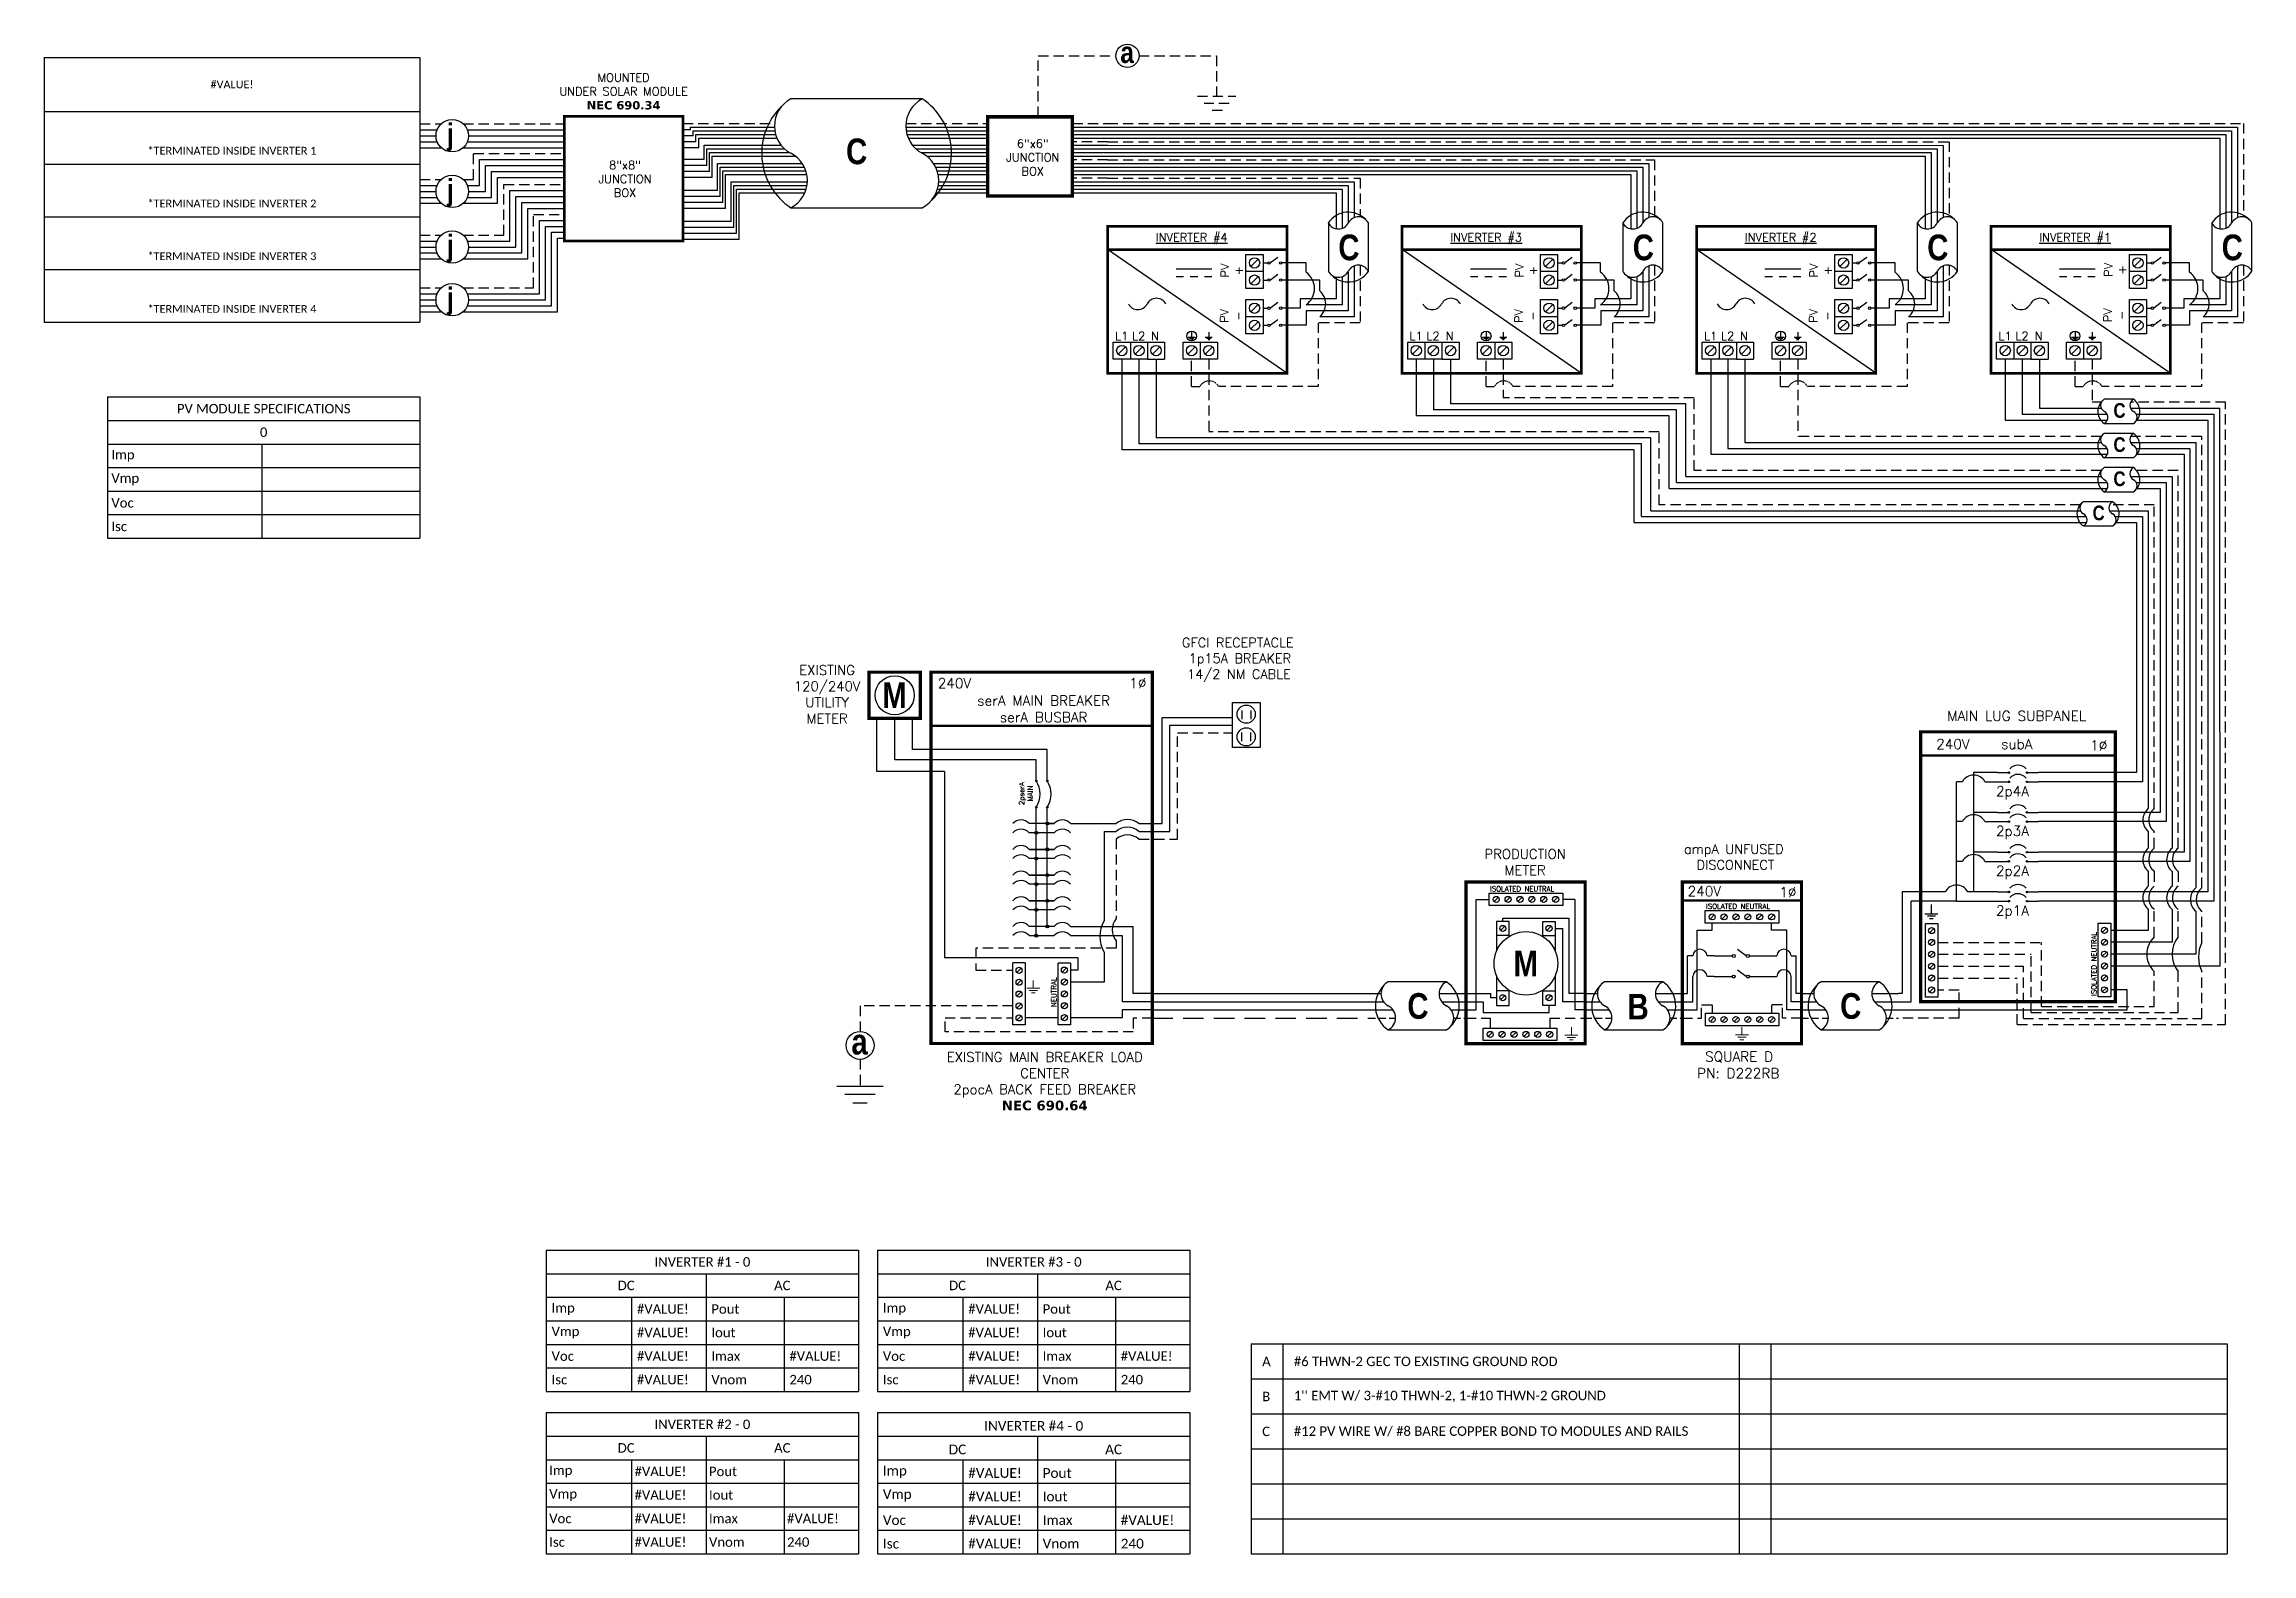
# Model space of a CAD drawing. Header units: feet. Extents: x 19636 to 20443, y 15297 to 15849.
import ezdxf

# ---------------------------------------------------------------- set-up
doc = ezdxf.new("R2010")
doc.units = ezdxf.units.FT
doc.header["$MEASUREMENT"] = 0
doc.linetypes.add('DASHED', pattern=[0.75, 0.5, -0.25])
doc.linetypes.add('HIDDEN', pattern=[0.375, 0.25, -0.125])
for name, color, linetype in [('ONE LINE BLOCKS', 7, 'Continuous'), ('TABLES', 7, 'Continuous'), ('TEXT', 7, 'Continuous'), ('Z - TITLEBLOCK TXT', 7, 'Continuous')]:
    doc.layers.add(name, color=color, linetype=linetype)
doc.styles.add('ONE LINE TXT', font='techb___.ttf')
doc.styles.get("Standard").update_dxf_attribs({"font": 'simplex.shx'})

msp = doc.modelspace()

# ---------------------------------------------------------------- texts
at = {"color": 1, "linetype": 'Continuous'}
for s, p in [('%%UINVERTER #4', (20042.47, 15776.91)), ('%%UINVERTER #3', (20150.17, 15776.91)), ('%%UINVERTER #2', (20257.87, 15776.91)), ('%%UINVERTER #1', (20365.57, 15776.91))]:
    msp.add_text(s, height=3.0435, dxfattribs=at).set_placement(p)
at = {"color": 1, "linetype": 'Continuous', "attachment_point": 1, "style": 'ONE LINE TXT'}
for s, insert, char_height in [('{\\W1;\\C256;a}', (20029.47, 15850.03), 7.8078), ('{\\W1;\\C256;j}', (19783.21, 15820.1), 7.8078), ('{\\W1;\\C256;C}', (19929.15, 15814.59), 9.3833), ('{\\W1;\\C256;j}', (19783.21, 15799.74), 7.8078), ('{\\W1;\\C256;j}', (19783.21, 15779.37), 7.8078), ('{\\W1;\\C256;C}', (20109.18, 15779.45), 9.3833), ('{\\W1;\\C256;C}', (20216.87, 15779.45), 9.3833), ('{\\W1;\\C256;C}', (20324.57, 15779.45), 9.3833), ('{\\W1;\\C256;C}', (20432.27, 15779.45), 9.3833), ('{\\W1;\\C256;j}', (19783.21, 15760.08), 7.8078), ('{\\W1;\\C256;C}', (20392.68, 15717.78), 5.3651), ('{\\W1;\\C256;C}', (20392.68, 15705.28), 5.3651), ('{\\W1;\\C256;C}', (20392.68, 15692.78), 5.3651), ('{\\W1;\\C256;C}', (20385.05, 15680.28), 5.3651), ('{\\W1;\\C256;C}', (20134.43, 15501.87), 9.3833), ('{\\W1;\\C256;C}', (20292.72, 15501.87), 9.3833)]:
    msp.add_mtext_dynamic_manual_height_columns(s, width=0.1385, gutter_width=2.13, heights=[0], dxfattribs=dict(at, insert=insert, char_height=char_height))
at = {"color": 1, "attachment_point": 5}
for s, width, gutter_width, insert, char_height in [(' \\PMOUNTED \\PUNDER SOLAR MODULE\\P{\\fVerdana|b1|i0|c0|p34;NEC 690.34}', 73.0127, 7.17, (19847.78, 15834.35), 3.0435), ('8"x8"  JUNCTION BOX ', 0.4767, 7.17, (19848.31, 15799.8), 3.0435), ('L1', 0.1481, 0.75, (20029.94, 15742.31), 3.043), ('L2', 0.1481, 0.75, (20036.15, 15742.34), 3.043), ('N', 0.1481, 0.75, (20042.19, 15742.29), 3.04), ('L1', 0.1481, 0.75, (20137.64, 15742.31), 3.043), ('L2', 0.1481, 0.75, (20143.85, 15742.34), 3.043), ('N', 0.1481, 0.75, (20149.89, 15742.29), 3.04), ('L1', 0.1481, 0.75, (20245.34, 15742.31), 3.043), ('L2', 0.1481, 0.75, (20251.55, 15742.34), 3.043), ('N', 0.1481, 0.75, (20257.59, 15742.29), 3.04), ('L1', 0.1481, 0.75, (20353.04, 15742.31), 3.043), ('L2', 0.1481, 0.75, (20359.25, 15742.34), 3.043), ('N', 0.1481, 0.75, (20365.29, 15742.29), 3.04)]:
    msp.add_mtext_dynamic_manual_height_columns(s, width=width, gutter_width=gutter_width, heights=[0], dxfattribs=dict(at, insert=insert, char_height=char_height))
at = {"color": 1, "insert": (19997.44, 15807.69), "char_height": 3.0435, "width": 0.3967, "attachment_point": 5}
msp.add_mtext('6"x6"  JUNCTION BOX  ', dxfattribs=at)
at = {"color": 1, "char_height": 3.043, "attachment_point": 5, "rotation": 90}
for s, width, insert in [('PV +', 2.8378, (20070.22, 15766.27)), ('PV +', 2.8378, (20177.92, 15766.27)), ('PV +', 2.8378, (20285.62, 15766.27)), ('PV +', 2.8378, (20393.32, 15766.55)), ('PV -', 2.8013, (20070.04, 15749.65)), ('PV -', 2.8013, (20177.73, 15749.65)), ('PV -', 2.8013, (20285.43, 15749.65)), ('PV -', 2.8013, (20393.13, 15749.93))]:
    msp.add_mtext_dynamic_manual_height_columns(s, width=width, gutter_width=0.75, heights=[0], dxfattribs=dict(at, insert=insert))

# ---------------------------------------------------------------- blocks, each defined once
blk = doc.blocks.new('*T21')
at = {"color": 9, "linetype": 'ByBlock', "lineweight": 30, "true_color": 0xa7bfde, "transparency": 16777216}
blk.add_line((0, 0), (137.39, 0), dxfattribs=at)
at = {"color": 0, "linetype": 'ByBlock', "lineweight": -2, "transparency": 16777216}
for p, q in [((0, 0), (0, -96.87)), ((137.39, 0), (137.39, -96.87)), ((0, -19.69), (137.39, -19.69)), ((0, -39.01), (137.39, -39.01)), ((0, -58.3), (137.39, -58.3)), ((0, -77.59), (137.39, -77.59)), ((0, -96.87), (137.39, -96.87))]:
    blk.add_line(p, q, dxfattribs=at)
at = {"color": 0, "transparency": 16777216, "char_height": 2.8603, "width": 130.5638, "attachment_point": 5}
for s, insert in [('{\\fCalibri|b0|i0|c0;#VALUE!', (68.69, -9.85)), ('{\\fCalibri|b0|i0|c0;^J^J*TERMINATED INSIDE INVERTER 1', (68.69, -29.35)), ('{\\fCalibri|b0|i0|c0;^J^J*TERMINATED INSIDE INVERTER 2', (68.69, -48.65)), ('{\\fCalibri|b0|i0|c0;^J^J*TERMINATED INSIDE INVERTER 3', (68.69, -67.94)), ('{\\fCalibri|b0|i0|c0;^J^J*TERMINATED INSIDE INVERTER 4', (68.69, -87.23))]:
    blk.add_mtext(s, dxfattribs=dict(at, insert=insert))
blk = doc.blocks.new('4inverterSub')
at = {"layer": 'ONE LINE BLOCKS', "linetype": 'Continuous'}
h = blk.add_hatch(color=1, dxfattribs=at)
h.dxf.hatch_style = 1
edge = h.paths.add_edge_path()
edge.add_arc((40.28, 89.85), 0.291, 0, 360)
h = blk.add_hatch(color=1, dxfattribs=at)
h.dxf.hatch_style = 1
edge = h.paths.add_edge_path()
edge.add_arc((46.96, 89.85), 0.291, 0, 360)
h = blk.add_hatch(color=1, dxfattribs=at)
h.dxf.hatch_style = 1
edge = h.paths.add_edge_path()
edge.add_arc((40.28, 86.47), 0.291, 0, 360)
h = blk.add_hatch(color=1, dxfattribs=at)
h.dxf.hatch_style = 1
edge = h.paths.add_edge_path()
edge.add_arc((46.96, 86.47), 0.291, 0, 360)
h = blk.add_hatch(color=1, dxfattribs=at)
h.dxf.hatch_style = 1
edge = h.paths.add_edge_path()
edge.add_arc((40.28, 75.29), 0.291, 0, 360)
h = blk.add_hatch(color=1, dxfattribs=at)
h.dxf.hatch_style = 1
edge = h.paths.add_edge_path()
edge.add_arc((46.96, 75.29), 0.291, 0, 360)
h = blk.add_hatch(color=1, dxfattribs=at)
h.dxf.hatch_style = 1
edge = h.paths.add_edge_path()
edge.add_arc((40.28, 71.91), 0.291, 0, 360)
h = blk.add_hatch(color=1, dxfattribs=at)
h.dxf.hatch_style = 1
edge = h.paths.add_edge_path()
edge.add_arc((46.96, 71.91), 0.291, 0, 360)
h = blk.add_hatch(color=1, dxfattribs=at)
h.dxf.hatch_style = 1
edge = h.paths.add_edge_path()
edge.add_arc((40.28, 60.73), 0.291, 0, 360)
h = blk.add_hatch(color=1, dxfattribs=at)
h.dxf.hatch_style = 1
edge = h.paths.add_edge_path()
edge.add_arc((40.28, 57.35), 0.291, 0, 360)
h = blk.add_hatch(color=1, dxfattribs=at)
h.dxf.hatch_style = 1
edge = h.paths.add_edge_path()
edge.add_arc((46.96, 60.73), 0.291, 0, 360)
h = blk.add_hatch(color=1, dxfattribs=at)
h.dxf.hatch_style = 1
edge = h.paths.add_edge_path()
edge.add_arc((46.96, 57.35), 0.291, 0, 360)
h = blk.add_hatch(color=1, dxfattribs=at)
h.dxf.hatch_style = 1
edge = h.paths.add_edge_path()
edge.add_arc((40.28, 46.17), 0.291, 0, 360)
h = blk.add_hatch(color=1, dxfattribs=at)
h.dxf.hatch_style = 1
edge = h.paths.add_edge_path()
edge.add_arc((40.28, 42.79), 0.291, 0, 360)
h = blk.add_hatch(color=1, dxfattribs=at)
h.dxf.hatch_style = 1
edge = h.paths.add_edge_path()
edge.add_arc((46.96, 46.17), 0.291, 0, 360)
h = blk.add_hatch(color=1, dxfattribs=at)
h.dxf.hatch_style = 1
edge = h.paths.add_edge_path()
edge.add_arc((46.96, 42.79), 0.291, 0, 360)
at = {"color": 7, "linetype": 'Continuous'}
for p, q in [((86.96, 104.75), (86.96, 89.85)), ((95.66, 104.75), (95.66, 75.29)), ((104.36, 104.75), (104.36, 60.73)), ((113.06, 104.75), (113.06, 46.17)), ((36.09, 89.85), (27.43, 89.85)), ((27.43, 89.85), (27.43, 75.29)), ((86.96, 89.85), (51.15, 89.85)), ((36.09, 75.29), (27.43, 75.29)), ((27.43, 75.29), (27.43, 60.73)), ((95.66, 75.29), (51.15, 75.29)), ((36.09, 60.73), (27.43, 60.73)), ((27.43, 60.73), (27.43, 46.17)), ((104.36, 60.73), (51.15, 60.73)), ((17.02, 46.17), (1.34, 46.17)), ((1.34, 46.17), (1.34, 9)), ((36.09, 46.17), (25.26, 46.17)), ((113.06, 46.17), (51.15, 46.17)), ((1.34, 9), (0, 9))]:
    blk.add_line(p, q, dxfattribs=at)
at = {"color": 10, "linetype": 'Continuous'}
for p, q in [((89.14, 104.75), (89.14, 86.47)), ((97.84, 104.75), (97.84, 71.91)), ((106.54, 104.75), (106.54, 57.35)), ((115.24, 104.75), (115.24, 42.79)), ((21.14, 71.91), (21.14, 86.47)), ((23.31, 86.47), (21.14, 86.47)), ((31.55, 86.47), (36.09, 86.47)), ((89.14, 86.47), (51.15, 86.47)), ((21.14, 57.35), (21.14, 71.91)), ((23.31, 71.91), (21.14, 71.91)), ((31.55, 71.91), (36.09, 71.91)), ((97.84, 71.91), (51.15, 71.91)), ((21.14, 42.79), (21.14, 57.35)), ((23.31, 57.35), (21.14, 57.35)), ((31.55, 57.35), (36.09, 57.35)), ((106.54, 57.35), (51.15, 57.35)), ((21.14, 42.79), (4.63, 42.79)), ((4.63, 6), (4.63, 42.79)), ((21.14, 42.79), (36.09, 42.79)), ((115.24, 42.79), (51.15, 42.79)), ((0, 6), (4.63, 6))]:
    blk.add_line(p, q, dxfattribs=at)
at = {"color": 253, "linetype": 'Continuous'}
for p, q in [((91.31, 104.75), (91.31, 76.78)), ((100.01, 104.75), (100.01, 62.22)), ((108.71, 104.75), (108.71, 47.66)), ((117.41, 104.75), (117.41, 19.06)), ((91.31, 68.22), (91.31, 62.22)), ((91.31, 53.66), (91.31, 48.33)), ((100.01, 53.66), (100.01, 48.33)), ((91.31, 39.78), (91.31, 32.11)), ((100.01, 39.78), (100.01, 27.76)), ((108.71, 39.1), (108.71, 23.41)), ((91.31, 32.11), (77.54, 32.11)), ((100.01, 27.76), (77.54, 27.76)), ((108.71, 23.41), (77.54, 23.41)), ((117.41, 19.06), (77.54, 19.06)), ((83.55, 10.36), (77.54, 10.36)), ((83.55, 3), (83.55, 10.36)), ((0, 3), (83.55, 3))]:
    blk.add_line(p, q, dxfattribs=at)
at = {"color": 10, "linetype": 'Continuous'}
for centre in [(27.43, 84.31), (27.43, 69.75), (27.43, 55.19)]:
    blk.add_arc(centre, 4.65, 27.66392, 152.33608, dxfattribs=at)
at = {"color": 253, "linetype": 'Continuous'}
for centre in [(94.89, 72.5), (94.89, 57.94), (103.59, 57.94), (94.89, 44.05), (103.59, 44.05), (112.29, 43.38)]:
    blk.add_arc(centre, 5.58, 129.92155, 230.07845, dxfattribs=at)
at = {"color": 7, "linetype": 'Continuous'}
blk.add_arc((21.14, 44.01), 4.65, 27.66392, 152.33608, dxfattribs=at)
at = {"layer": 'ONE LINE BLOCKS', "lineweight": 50}
blk.add_line((8.04, 96.05), (79.2, 96.05), dxfattribs=at)
at = {"layer": 'ONE LINE BLOCKS', "lineweight": 50, "const_width": 1.19}
blk.add_lwpolyline([(8.04, 6.01), (8.04, 104.75), (79.2, 104.75), (79.2, 6.01)], close=True, dxfattribs=at)
at = {"layer": 'TEXT', "color": 92, "linetype": 'HIDDEN', "ltscale": 15}
for p, q in [((93.49, 76.78), (93.49, 104.75)), ((102.19, 62.22), (102.19, 104.75)), ((110.89, 47.66), (110.89, 104.75)), ((119.59, -2.31), (119.59, 104.75)), ((93.49, 62.22), (93.49, 68.22)), ((93.49, 53.66), (93.49, 48.33)), ((102.19, 53.66), (102.19, 48.33)), ((93.49, 29.7), (93.49, 39.78)), ((102.19, 29.7), (102.19, 39.78)), ((110.89, 27.68), (110.89, 39.1)), ((14.31, 27.69), (52.3, 27.69)), ((52.3, 4.26), (52.3, 27.69)), ((14.31, 23.34), (48.52, 23.34)), ((14.31, 18.99), (45.6, 18.99)), ((45.6, -0.12), (45.6, 18.99)), ((48.52, 2.06), (48.52, 23.34)), ((93.49, 4.26), (93.49, 17.01)), ((102.19, 2.06), (102.19, 17.01)), ((110.89, -0.12), (110.89, 17.01)), ((14.31, 14.64), (43.39, 14.64)), ((22.14, 10.28), (14.31, 10.28)), ((22.14, 0), (22.14, 10.28)), ((43.39, -2.31), (43.39, 14.64)), ((22.14, 0), (0, 0)), ((48.52, 2.06), (102.19, 2.06)), ((52.3, 4.26), (93.49, 4.26)), ((43.39, -2.31), (119.59, -2.31)), ((45.6, -0.12), (110.89, -0.12))]:
    blk.add_line(p, q, dxfattribs=at)
at = {"layer": 'TEXT', "color": 92, "linetype": 'HIDDEN', "flags": 128}
for points in [[(11.94, 41.63), (11.94, 38.13)], [(9.6, 38.13), (14.28, 38.13)], [(13.47, 37.26), (10.41, 37.26)], [(12.65, 36.39), (11.22, 36.39)]]:
    blk.add_lwpolyline(points, dxfattribs=at)
at = {"layer": 'TEXT', "color": 92, "linetype": 'Continuous', "ltscale": 4}
for centre, radius, start, end in [((96.96, 72.5), 5.51, 129.05896, 230.94104), ((96.96, 57.94), 5.51, 129.05896, 230.94104), ((105.66, 57.94), 5.51, 129.05896, 230.94104), ((96.96, 44.05), 5.51, 129.05896, 230.94104), ((105.66, 44.05), 5.51, 129.05896, 230.94104), ((114.36, 43.38), 5.51, 129.05896, 230.94104), ((99.38, 23.36), 8.66, 132.88463, 227.11537), ((110.44, 23.36), 10.41, 142.44784, 217.55216), ((121.75, 22.35), 12.1, 153.82928, 206.17072)]:
    blk.add_arc(centre, radius, start, end, dxfattribs=at)
at = {"layer": 'Z - TITLEBLOCK TXT', "color": 1, "linetype": 'Continuous'}
for p, q in [((9.77, 7.69), (9.77, 34.63)), ((9.77, 34.63), (14.31, 34.63)), ((14.31, 34.63), (14.31, 7.69)), ((73, 7.76), (73, 34.71)), ((73, 34.71), (77.54, 34.71)), ((77.54, 34.71), (77.54, 7.76)), ((14.31, 7.69), (9.77, 7.69)), ((77.54, 7.76), (73, 7.76))]:
    blk.add_line(p, q, dxfattribs=at)
at = {"layer": 'Z - TITLEBLOCK TXT', "color": 4, "linetype": 'Continuous'}
for p, q in [((12.83, 32.82), (11.25, 31.25)), ((76.06, 32.9), (74.49, 31.32)), ((12.83, 28.47), (11.25, 26.9)), ((76.06, 28.54), (74.49, 26.97)), ((12.83, 24.12), (11.25, 22.55)), ((12.83, 19.77), (11.25, 18.2)), ((76.06, 24.19), (74.49, 22.62)), ((76.06, 19.84), (74.49, 18.27)), ((12.83, 15.42), (11.25, 13.85)), ((12.83, 11.07), (11.25, 9.5)), ((76.06, 15.49), (74.49, 13.92)), ((76.06, 11.14), (74.49, 9.57))]:
    blk.add_line(p, q, dxfattribs=at)
at = {"layer": 'Z - TITLEBLOCK TXT', "color": 1, "linetype": 'Continuous', "flags": 128}
for points in [[(36.09, 89.85), (40.28, 89.85)], [(36.09, 89.85), (40.28, 89.85)], [(46.96, 89.85), (51.15, 89.85)], [(36.09, 86.47), (40.28, 86.47)], [(36.09, 86.47), (40.28, 86.47)], [(46.96, 86.47), (51.15, 86.47)], [(36.09, 75.29), (40.28, 75.29)], [(36.09, 75.29), (40.28, 75.29)], [(46.96, 75.29), (51.15, 75.29)], [(36.09, 71.91), (40.28, 71.91)], [(36.09, 71.91), (40.28, 71.91)], [(46.96, 71.91), (51.15, 71.91)], [(36.09, 60.73), (40.28, 60.73)], [(36.09, 60.73), (40.28, 60.73)], [(36.09, 57.35), (40.28, 57.35)], [(36.09, 57.35), (40.28, 57.35)], [(46.96, 60.73), (51.15, 60.73)], [(46.96, 57.35), (51.15, 57.35)], [(36.09, 46.17), (40.28, 46.17)], [(36.09, 46.17), (40.28, 46.17)], [(36.09, 42.79), (40.28, 42.79)], [(36.09, 42.79), (40.28, 42.79)], [(46.96, 46.17), (51.15, 46.17)], [(46.96, 42.79), (51.15, 42.79)]]:
    blk.add_lwpolyline(points, dxfattribs=at)
at = {"layer": 'Z - TITLEBLOCK TXT', "color": 1, "linetype": 'Continuous'}
for centre in [(40.28, 89.85), (46.96, 89.85), (40.28, 86.47), (46.96, 86.47), (40.28, 75.29), (46.96, 75.29), (40.28, 71.91), (46.96, 71.91), (40.28, 60.73), (40.28, 57.35), (46.96, 60.73), (46.96, 57.35), (40.28, 46.17), (40.28, 42.79), (46.96, 46.17), (46.96, 42.79)]:
    blk.add_circle(centre, 0.291, dxfattribs=at)
at = {"layer": 'Z - TITLEBLOCK TXT', "color": 4, "linetype": 'Continuous'}
for centre in [(12.04, 32.04), (75.27, 32.11), (12.04, 27.69), (12.04, 23.34), (75.27, 27.76), (75.27, 23.41), (12.04, 18.99), (75.27, 19.06), (12.04, 14.64), (12.04, 10.28), (75.27, 14.71), (75.27, 10.36)]:
    blk.add_circle(centre, 1.11, dxfattribs=at)
at = {"layer": 'Z - TITLEBLOCK TXT', "color": 1, "linetype": 'Continuous'}
for centre in [(43.62, 88.65), (43.62, 85.27), (43.62, 74.09), (43.62, 70.71), (43.62, 59.53), (43.62, 56.15), (43.62, 44.97), (43.62, 41.59)]:
    blk.add_arc(centre, 3.93, 40.3392, 139.6608, dxfattribs=at)
at = {"layer": 'TABLES', "color": 1, "linetype": 'Continuous'}
for s, p in [('2p4A', (35.59, 81.23)), ('2p3A', (35.59, 66.67)), ('2p2A', (35.59, 52.11)), ('2p1A', (35.59, 37.55))]:
    blk.add_text(s, height=3.658, dxfattribs=at).set_placement(p)
at = {"layer": 'TABLES', "color": 4, "linetype": 'Continuous'}
blk.add_text('ISOLATED NEUTRAL', height=1.8743, rotation=90, dxfattribs=at).set_placement((72.35, 8.12))
at = {"layer": 'TEXT', "color": 1, "attachment_point": 5}
for s, width, gutter_width, insert, char_height in [('MAIN LUG SUBPANEL ', 62.3984, 7.17, (43.17, 110.58), 3.6576), ('240V', 0.1481, 0.75, (19.83, 100.3), 3.658), ('subA', 0.1481, 0.75, (43.21, 100.3), 3.658), ('1∅', 0.1481, 0.75, (73.19, 99.79), 3.658)]:
    blk.add_mtext_dynamic_manual_height_columns(s, width=width, gutter_width=gutter_width, heights=[0], dxfattribs=dict(at, insert=insert, char_height=char_height))
blk = doc.blocks.new('*U12')
at = {"color": 7}
for p, q in [((-35.53, 9), (-31.05, 9)), ((-9.81, 9), (0, 9))]:
    blk.add_line(p, q, dxfattribs=at)
at = {"color": 7, "linetype": 'Continuous'}
for p, q in [((-7.14, 13.31), (-28.39, 13.31)), ((-28.39, -4.31), (-7.14, -4.31))]:
    blk.add_line(p, q, dxfattribs=at)
at = {"color": 10}
for p, q in [((-35.53, 6), (-30.11, 6)), ((-8.87, 6), (0, 6))]:
    blk.add_line(p, q, dxfattribs=at)
at = {"color": 253}
for p, q in [((-35.53, 3), (-26.66, 3)), ((-5.41, 3), (0, 3))]:
    blk.add_line(p, q, dxfattribs=at)
at = {"color": 92, "linetype": 'HIDDEN', "ltscale": 10}
for p, q in [((-4.48, 0), (0, 0)), ((-35.53, 0), (-25.72, 0))]:
    blk.add_line(p, q, dxfattribs=at)
at = {"color": 7, "linetype": 'Continuous'}
for centre, start, end in [((-22.54, 4.5), 133.97324, 236.42648), ((-12.99, 4.5), 313.97324, 56.42648)]:
    blk.add_arc(centre, 10.58, start, end, dxfattribs=at)
at = {"linetype": 'Continuous'}
for centre, start, end in [((-26.08, 8.91), 117.66392, 242.33608), ((-4.83, 8.91), 117.66392, 242.33608), ((-30.7, 0.09), 297.66392, 62.33608), ((-9.45, 0.09), 297.66392, 62.33608)]:
    blk.add_arc(centre, 4.98, start, end, dxfattribs=at)
blk = doc.blocks.new('unfusedDisconnect')
at = {"lineweight": 50}
blk.add_line((-43.61, 43.06), (0, 43.06), dxfattribs=at)
at = {"color": 1, "linetype": 'Continuous'}
for p, q in [((-35.27, 34.78), (-35.27, 39.32)), ((-35.27, 39.32), (-8.32, 39.32)), ((-8.32, 34.78), (-35.27, 34.78)), ((-8.32, 39.32), (-8.32, 34.78)), ((-23.43, 25.18), (-20.16, 22.74)), ((-31.89, 22.73), (-25.32, 22.73)), ((-23.43, 17.65), (-20.16, 15.2)), ((-19.08, 22.73), (-11.7, 22.73)), ((-31.89, 15.2), (-25.32, 15.2)), ((-19.08, 15.2), (-11.7, 15.19)), ((-35.27, 1.76), (-8.32, 1.76)), ((-35.27, 1.76), (-35.27, -2.78)), ((-8.32, 1.76), (-8.32, -2.78)), ((-8.32, -2.78), (-35.27, -2.78))]:
    blk.add_line(p, q, dxfattribs=at)
at = {"color": 4, "linetype": 'Continuous'}
for p, q in [((-31.89, 37.83), (-33.46, 36.26)), ((-27.53, 37.83), (-29.11, 36.26)), ((-23.18, 37.83), (-24.76, 36.26)), ((-18.83, 37.83), (-20.41, 36.26)), ((-14.48, 37.83), (-16.06, 36.26)), ((-10.13, 37.83), (-11.7, 36.26)), ((-31.89, 0.28), (-33.46, -1.3)), ((-27.53, 0.28), (-29.11, -1.3)), ((-23.18, 0.28), (-24.76, -1.3)), ((-18.83, 0.28), (-20.41, -1.3)), ((-14.48, 0.28), (-16.06, -1.3)), ((-10.13, 0.28), (-11.7, -1.3))]:
    blk.add_line(p, q, dxfattribs=at)
at = {"color": 253, "linetype": 'Continuous'}
for p, q in [((-32.67, 32.17), (-32.67, 34.78)), ((-10.92, 32.17), (-10.92, 34.78)), ((-38.16, 3), (-38.16, 32.17)), ((-38.16, 32.17), (-32.67, 32.17)), ((-5.43, 32.17), (-10.92, 32.17)), ((-5.43, 3), (-5.43, 32.17)), ((-43.61, 3), (-38.16, 3)), ((0, 3), (-5.43, 3))]:
    blk.add_line(p, q, dxfattribs=at)
at = {"color": 7, "linetype": 'Continuous'}
for p, q in [((-41.66, 9), (-41.66, 22.73)), ((-39.8, 22.73), (-41.66, 22.73)), ((-31.89, 22.73), (-34.52, 22.73)), ((-11.7, 22.73), (-9.07, 22.73)), ((-3.79, 22.73), (-1.93, 22.73)), ((-1.93, 9), (-1.93, 22.73))]:
    blk.add_line(p, q, dxfattribs=at)
at = {"color": 7}
for p, q in [((-43.61, 9), (-41.66, 9)), ((0, 9), (-1.93, 9))]:
    blk.add_line(p, q, dxfattribs=at)
at = {"color": 10, "linetype": 'Continuous'}
for p, q in [((-39.8, 6), (-39.8, 15.2)), ((-31.89, 15.2), (-34.52, 15.2)), ((-11.7, 15.2), (-9.07, 15.2)), ((-3.79, 6), (-3.79, 15.2)), ((-43.61, 6), (-39.8, 6)), ((0, 6), (-3.79, 6))]:
    blk.add_line(p, q, dxfattribs=at)
at = {"color": 92, "linetype": 'HIDDEN', "ltscale": 15}
for p, q in [((-43.61, 0), (-36.58, 0)), ((-36.58, 0), (-36.58, 4.9)), ((-36.58, 4.9), (-32.67, 4.9)), ((-32.67, 4.9), (-32.67, 1.76)), ((-7.01, 4.9), (-10.92, 4.9)), ((-10.92, 4.9), (-10.92, 1.76)), ((-7.01, 0), (-7.01, 4.9)), ((0, 0), (-7.01, 0))]:
    blk.add_line(p, q, dxfattribs=at)
at = {"lineweight": 50, "const_width": 1.19}
blk.add_lwpolyline([(-43.61, -9.34), (-43.61, 49.84), (0, 49.84), (0, -9.34)], close=True, dxfattribs=at)
at = {"color": 92, "linetype": 'Continuous', "lineweight": 5, "ltscale": 0.05, "flags": 128}
for points in [[(-24.14, -6.17), (-19.45, -6.17)], [(-20.27, -7.03), (-23.32, -7.03)], [(-21.08, -7.9), (-22.51, -7.9)], [(-21.8, -3.32), (-21.8, -6.17)]]:
    blk.add_lwpolyline(points, dxfattribs=at)
at = {"color": 4, "linetype": 'Continuous'}
for centre in [(-32.67, 37.05), (-28.32, 37.05), (-23.97, 37.05), (-19.62, 37.05), (-15.27, 37.05), (-10.92, 37.05), (-32.67, -0.51), (-28.32, -0.51), (-23.97, -0.51), (-19.62, -0.51), (-15.27, -0.51), (-10.92, -0.51)]:
    blk.add_circle(centre, 1.11, dxfattribs=at)
at = {"color": 1, "linetype": 'Continuous'}
for centre in [(-24.78, 22.73), (-19.62, 22.73), (-24.78, 15.2), (-19.62, 15.2)]:
    blk.add_circle(centre, 0.541, dxfattribs=at)
at = {"color": 7, "linetype": 'Continuous'}
for centre in [(-37.16, 22.58), (-6.43, 22.58)]:
    blk.add_arc(centre, 2.64, 3.28193, 176.71807, dxfattribs=at)
at = {"color": 10, "linetype": 'Continuous'}
for centre in [(-37.16, 15.04), (-6.43, 15.04)]:
    blk.add_arc(centre, 2.64, 3.28193, 176.71807, dxfattribs=at)
at = {"color": 4, "linetype": 'Continuous'}
blk.add_text('ISOLATED NEUTRAL', height=1.8743, dxfattribs=at).set_placement((-34.91, 39.97))
at = {"color": 1}
for s, width, gutter_width, heights, insert, char_height, attachment_point in [('\\A1;\\pi12.228;ampA UNFUSED \\P\\pi16.834;DISCONNECT', 64.922, 0, [11.89], (-55.21, 63.58), 3.4544, 1), ('240V', 0.1481, 0.75, [0], (-35.55, 46.4), 3.658, 5), ('1∅', 0.1481, 0.75, [0], (-4.98, 46.1), 3.658, 5), ('\\A1;\\pi11.999,t30.287;SQUARE D\\P\\pi9.0377,t27.326;PN: D222RB', 51.6906, 0.203, [45.94], (-47.25, -12.27), 3.6576, 1)]:
    blk.add_mtext_dynamic_manual_height_columns(s, width=width, gutter_width=gutter_width, heights=heights, dxfattribs=dict(at, insert=insert, char_height=char_height, attachment_point=attachment_point))
blk = doc.blocks.new('*U28')
at = {"color": 7}
for name, p in [('unfusedDisconnect', (0, 0)), ('*U12', (-43.61, 0))]:
    blk.add_blockref(name, p, dxfattribs=at)
at = {"layer": 'Z - TITLEBLOCK TXT', "color": 1, "linetype": 'Continuous', "insert": (-63.63, 8.88), "char_height": 9.3833, "attachment_point": 1, "style": 'ONE LINE TXT'}
blk.add_mtext_dynamic_manual_height_columns('{\\W1;\\C256;B}', width=0.1385, gutter_width=2.13, heights=[0], dxfattribs=at)
blk = doc.blocks.new('*U20')
at = {"color": 7}
blk.add_line((-79.14, 9), (0, 9), dxfattribs=at)
at = {"color": 10}
blk.add_line((-79.14, 6), (0, 6), dxfattribs=at)
at = {"color": 253}
blk.add_line((-79.14, 3), (0, 3), dxfattribs=at)
at = {"color": 92, "linetype": 'DASHED', "ltscale": 15}
blk.add_line((-79.14, 0), (0, 0), dxfattribs=at)
blk = doc.blocks.new('productionMeter')
at = {"color": 253, "linetype": 'Continuous'}
for p, q in [((-39.9, 3), (-39.9, 43.45)), ((-39.9, 43.45), (-35.13, 43.45)), ((-3.71, 43.45), (-8.18, 43.45)), ((-3.71, 43.45), (-3.71, 3)), ((-43.61, 3), (-39.9, 3)), ((0, 3), (-3.71, 3))]:
    blk.add_line(p, q, dxfattribs=at)
at = {"color": 1, "linetype": 'Continuous'}
for p, q in [((-35.13, 41.18), (-35.13, 45.72)), ((-35.13, 45.72), (-8.18, 45.72)), ((-8.18, 41.18), (-35.13, 41.18)), ((-8.18, 45.72), (-8.18, 41.18)), ((-32.38, 35.4), (-32.38, 24.5)), ((-27.84, 35.4), (-32.38, 35.4)), ((-27.84, 29.86), (-27.84, 35.4)), ((-15.47, 29.86), (-15.47, 35.4)), ((-15.47, 35.4), (-10.93, 35.4)), ((-10.93, 35.4), (-10.93, 24.5)), ((-27.84, 30.21), (-32.38, 30.21)), ((-15.47, 30.21), (-10.93, 30.21)), ((-32.38, 15.55), (-32.38, 4.64)), ((-27.84, 10.04), (-32.38, 10.04)), ((-27.84, 4.64), (-27.84, 10.18)), ((-15.47, 4.64), (-15.47, 10.18)), ((-15.47, 10.04), (-10.93, 10.04)), ((-10.93, 15.55), (-10.93, 4.64)), ((-32.38, 4.64), (-27.84, 4.64)), ((-10.93, 4.64), (-15.47, 4.64)), ((-37.32, -8.24), (-37.32, -3.7)), ((-37.32, -3.7), (-10.37, -3.7)), ((-10.37, -3.7), (-10.37, -8.24)), ((-10.37, -8.24), (-37.32, -8.24))]:
    blk.add_line(p, q, dxfattribs=at)
at = {"color": 4, "linetype": 'Continuous'}
for p, q in [((-31.74, 44.23), (-33.32, 42.66)), ((-27.39, 44.23), (-28.97, 42.66)), ((-23.04, 44.23), (-24.62, 42.66)), ((-18.69, 44.23), (-20.26, 42.66)), ((-14.34, 44.23), (-15.91, 42.66)), ((-9.99, 44.23), (-11.56, 42.66)), ((-29.33, 33.59), (-30.9, 32.02)), ((-12.41, 33.59), (-13.98, 32.02)), ((-29.33, 8.23), (-30.9, 6.66)), ((-12.41, 8.23), (-13.98, 6.66)), ((-33.93, -5.19), (-35.51, -6.76)), ((-29.58, -5.19), (-31.15, -6.76)), ((-25.23, -5.19), (-26.8, -6.76)), ((-20.88, -5.19), (-22.45, -6.76)), ((-16.53, -5.19), (-18.1, -6.76)), ((-12.18, -5.19), (-13.75, -6.76))]:
    blk.add_line(p, q, dxfattribs=at)
at = {"color": 7}
for p, q in [((-30.11, 35.4), (-30.11, 36.59)), ((-30.11, 36.59), (-5.98, 36.59)), ((-5.98, 36.59), (-5.98, 9)), ((-43.61, 9), (-34.54, 9)), ((-34.54, 7.44), (-34.54, 9)), ((0, 9), (-5.98, 9)), ((-32.38, 7.44), (-34.54, 7.44))]:
    blk.add_line(p, q, dxfattribs=at)
at = {"color": 10, "linetype": 'Continuous'}
for p, q in [((-10.93, 32.81), (-8.25, 32.81)), ((-8.25, 32.81), (-8.25, 6)), ((-43.61, 6), (-37.24, 6)), ((-37.24, 6), (-37.24, 2.05)), ((-37.24, 2.05), (-13.2, 2.05)), ((-13.2, 2.05), (-13.2, 4.64)), ((0, 6), (-8.25, 6))]:
    blk.add_line(p, q, dxfattribs=at)
at = {"color": 92, "linetype": 'HIDDEN', "ltscale": 15}
for p, q in [((-43.61, 0), (-34.72, 0)), ((-12.97, 0), (-12.97, -3.7)), ((-12.97, 0), (0, 0)), ((-34.72, 0), (-34.72, -3.7))]:
    blk.add_line(p, q, dxfattribs=at)
at = {"lineweight": 50, "const_width": 1.19}
blk.add_lwpolyline([(-43.61, -9.34), (-43.61, 49.84), (0, 49.84), (0, -9.34)], close=True, dxfattribs=at)
at = {"color": 92, "linetype": 'Continuous', "lineweight": 5, "ltscale": 0.05, "flags": 128}
for points in [[(-2.7, -6.18), (-7.38, -6.18)], [(-6.57, -7.05), (-3.51, -7.05)], [(-5.76, -7.91), (-4.32, -7.91)], [(-5.04, -3.33), (-5.04, -6.18)]]:
    blk.add_lwpolyline(points, dxfattribs=at)
at = {"color": 4, "linetype": 'Continuous'}
for centre in [(-32.53, 43.45), (-28.18, 43.45), (-23.83, 43.45), (-19.48, 43.45), (-15.13, 43.45), (-10.78, 43.45), (-30.11, 32.81), (-13.2, 32.81), (-30.11, 7.44), (-13.2, 7.44), (-34.72, -5.97), (-30.37, -5.97), (-26.02, -5.97), (-21.67, -5.97), (-17.32, -5.97), (-12.97, -5.97)]:
    blk.add_circle(centre, 1.11, dxfattribs=at)
at = {"linetype": 'Continuous'}
blk.add_circle((-21.65, 20.02), 11.62, dxfattribs=at)
at = {"color": 4, "linetype": 'Continuous'}
blk.add_text('ISOLATED NEUTRAL', height=1.8743, dxfattribs=at).set_placement((-34.77, 46.37))
at = {"color": 253, "linetype": 'Continuous', "style": 'ONE LINE TXT'}
blk.add_text('M', height=9.38, dxfattribs=at).set_placement((-26.21, 15.31))
at = {"color": 1, "insert": (-21.93, 57.08), "char_height": 3.5433, "attachment_point": 5}
blk.add_mtext_dynamic_manual_height_columns('PRODUCTION METER', width=1.3203, gutter_width=7.17, heights=[0], dxfattribs=at)
blk = doc.blocks.new('*U17')
at = {"color": 7}
blk.add_blockref('productionMeter', (0, 0), dxfattribs=at)
blk = doc.blocks.new('breakerPanel')
at = {"linetype": 'Continuous'}
h = blk.add_hatch(color=1, dxfattribs=at)
h.dxf.hatch_style = 1
edge = h.paths.add_edge_path()
edge.add_arc((-42.47, 86.8), 0.291, 0, 360)
h = blk.add_hatch(color=1, dxfattribs=at)
h.dxf.hatch_style = 1
edge = h.paths.add_edge_path()
edge.add_arc((-38.44, 86.8), 0.291, 0, 360)
h = blk.add_hatch(color=1, dxfattribs=at)
h.dxf.hatch_style = 1
edge = h.paths.add_edge_path()
edge.add_arc((-42.47, 77.16), 0.291, 0, 360)
h = blk.add_hatch(color=1, dxfattribs=at)
h.dxf.hatch_style = 1
edge = h.paths.add_edge_path()
edge.add_arc((-38.44, 77.16), 0.291, 0, 360)
h = blk.add_hatch(color=1, dxfattribs=at)
h.dxf.hatch_style = 1
edge = h.paths.add_edge_path()
edge.add_arc((-42.47, 67.78), 0.528, 0, 360)
h = blk.add_hatch(color=1, dxfattribs=at)
h.dxf.hatch_style = 1
edge = h.paths.add_edge_path()
edge.add_arc((-38.44, 71.16), 0.528, 0, 360)
h = blk.add_hatch(color=1, dxfattribs=at)
h.dxf.hatch_style = 1
edge = h.paths.add_edge_path()
edge.add_arc((-42.47, 58.38), 0.528, 0, 360)
h = blk.add_hatch(color=1, dxfattribs=at)
h.dxf.hatch_style = 1
edge = h.paths.add_edge_path()
edge.add_arc((-38.44, 61.76), 0.528, 0, 360)
h = blk.add_hatch(color=1, dxfattribs=at)
h.dxf.hatch_style = 1
edge = h.paths.add_edge_path()
edge.add_arc((-42.47, 48.98), 0.528, 0, 360)
h = blk.add_hatch(color=1, dxfattribs=at)
h.dxf.hatch_style = 1
edge = h.paths.add_edge_path()
edge.add_arc((-38.44, 52.36), 0.528, 0, 360)
h = blk.add_hatch(color=1, dxfattribs=at)
h.dxf.hatch_style = 1
edge = h.paths.add_edge_path()
edge.add_arc((-38.44, 42.95), 0.528, 0, 360)
h = blk.add_hatch(color=1, dxfattribs=at)
h.dxf.hatch_style = 1
edge = h.paths.add_edge_path()
edge.add_arc((-42.47, 39.58), 0.528, 0, 360)
h = blk.add_hatch(color=1, dxfattribs=at)
h.dxf.hatch_style = 1
edge = h.paths.add_edge_path()
edge.add_arc((-38.44, 33.55), 0.528, 0, 360)
h = blk.add_hatch(color=1, dxfattribs=at)
h.dxf.hatch_style = 1
edge = h.paths.add_edge_path()
edge.add_arc((-42.47, 30.17), 0.528, 0, 360)
at = {"color": 155, "true_color": 0x647190}
blk.add_line((-80.92, 126.59), (0, 126.59), dxfattribs=at)
at = {"color": 253, "linetype": 'Continuous'}
for p, q in [((-100.73, 90.2), (-100.73, 109.7)), ((-76.04, 90.2), (-100.73, 90.2)), ((-76.04, 90.2), (-76.04, 22.16)), ((-76.04, 22.16), (-27.25, 22.16)), ((-27.25, 17.57), (-29.89, 17.57)), ((-27.25, 22.16), (-27.25, 17.57)), ((-11.01, 0.16), (-29.89, 0.16)), ((0, 3), (-11.01, 3)), ((-11.01, 3), (-11.01, 0.16))]:
    blk.add_line(p, q, dxfattribs=at)
at = {"color": 10, "linetype": 'Continuous'}
for p, q in [((-94.24, 94.51), (-94.24, 109.7)), ((-42.47, 94.51), (-94.24, 94.51)), ((-42.47, 87.09), (-42.47, 94.51)), ((-42.47, 30.17), (-42.47, 76.87)), ((-35.88, 67.78), (-45.04, 67.78)), ((-35.88, 58.38), (-45.04, 58.38)), ((-35.88, 48.98), (-45.04, 48.98)), ((-35.88, 39.58), (-45.04, 39.58)), ((-35.88, 30.17), (-45.04, 30.17)), ((-10.98, 30.17), (-29.89, 30.17)), ((-10.98, 6), (-10.98, 30.17)), ((0, 6), (-10.98, 6))]:
    blk.add_line(p, q, dxfattribs=at)
at = {"color": 7, "linetype": 'Continuous'}
for p, q in [((-87.75, 98.34), (-87.75, 109.7)), ((-38.44, 98.34), (-87.75, 98.34)), ((-38.44, 87.09), (-38.44, 98.34)), ((-38.44, 61.76), (-38.44, 76.87)), ((-35.88, 71.16), (-45.04, 71.16)), ((-38.44, 71.16), (-35.88, 71.16)), ((-45.04, 61.76), (-35.88, 61.76)), ((-35.88, 61.76), (-45.04, 61.76)), ((-38.44, 52.36), (-38.44, 61.76)), ((-45.04, 52.36), (-35.88, 52.36)), ((-35.88, 52.36), (-45.04, 52.36)), ((-38.44, 42.95), (-38.44, 52.36)), ((-45.04, 42.95), (-35.88, 42.95)), ((-35.88, 42.95), (-45.04, 42.95)), ((-38.44, 33.55), (-38.44, 42.95)), ((-35.88, 33.55), (-45.04, 33.55)), ((-6.96, 9), (-6.96, 33.55))]:
    blk.add_line(p, q, dxfattribs=at)
at = {"lineweight": 50}
blk.add_line((-80.92, 106.95), (0, 106.95), dxfattribs=at)
at = {"color": 7}
for p, q in [((-29.89, 33.55), (-6.96, 33.55)), ((0, 9), (-6.96, 9))]:
    blk.add_line(p, q, dxfattribs=at)
at = {"color": 1, "linetype": 'Continuous'}
for p, q in [((-51.03, -2.51), (-51.03, 20.23)), ((-46.49, 20.23), (-51.03, 20.23)), ((-46.49, 20.23), (-46.49, -2.51)), ((-34.43, -2.43), (-34.43, 20.16)), ((-29.89, 20.16), (-34.43, 20.16)), ((-29.89, 20.16), (-29.89, -2.43)), ((-46.49, -2.51), (-51.03, -2.51)), ((-29.89, -2.43), (-34.43, -2.43))]:
    blk.add_line(p, q, dxfattribs=at)
at = {"color": 4, "linetype": 'Continuous'}
for p, q in [((-47.97, 18.28), (-49.55, 16.71)), ((-31.37, 18.35), (-32.94, 16.78)), ((-47.97, 13.93), (-49.55, 12.36)), ((-47.97, 9.58), (-49.55, 8.01)), ((-31.37, 14), (-32.94, 12.43)), ((-31.37, 9.65), (-32.94, 8.08)), ((-47.97, 5.23), (-49.55, 3.66)), ((-47.97, 0.88), (-49.55, -0.69)), ((-31.37, 5.3), (-32.94, 3.73)), ((-31.37, 0.95), (-32.94, -0.62))]:
    blk.add_line(p, q, dxfattribs=at)
at = {"color": 92, "linetype": 'HIDDEN', "ltscale": 15}
for p, q in [((-51.03, 4.44), (-106.89, 4.44)), ((-106.89, 4.44), (-106.89, -4.87)), ((-75.84, -4.96), (-75.84, 0.09)), ((-75.84, 0.09), (-51.03, 0.09)), ((0, 0), (-6.96, 0)), ((-6.96, -4.96), (-75.84, -4.96)), ((-6.96, 0), (-6.96, -4.96)), ((-106.89, -15.1), (-106.89, -24.84))]:
    blk.add_line(p, q, dxfattribs=at)
at = {"color": 92, "linetype": 'Continuous', "ltscale": 15}
blk.add_line((-34.43, 0.09), (-46.49, 0.09), dxfattribs=at)
at = {"lineweight": 50, "const_width": 1.19}
for points in [[(-103.67, 109.7), (-103.67, 126.59), (-84.82, 126.59), (-84.82, 109.7)], [(-80.92, -9.3), (-80.92, 126.59), (0, 126.59), (0, -9.3)]]:
    blk.add_lwpolyline(points, close=True, dxfattribs=at)
at = {"color": 92, "linetype": 'Continuous', "lineweight": 5, "ltscale": 0.05, "flags": 128}
for points in [[(-45.88, 10.97), (-41.2, 10.97)], [(-42.01, 10.1), (-45.07, 10.1)], [(-42.82, 9.23), (-44.25, 9.23)], [(-43.54, 13.81), (-43.54, 10.97)]]:
    blk.add_lwpolyline(points, dxfattribs=at)
at = {"color": 92, "linetype": 'Continuous', "ltscale": 4, "flags": 128}
for points in [[(-115.37, -24.84), (-98.41, -24.84)], [(-101.35, -27.98), (-112.43, -27.98)], [(-104.29, -31.12), (-109.49, -31.12)]]:
    blk.add_lwpolyline(points, dxfattribs=at)
at = {"linetype": 'Continuous'}
blk.add_circle((-94.24, 118.15), 7.15, dxfattribs=at)
at = {"color": 1, "linetype": 'Continuous'}
for centre, radius in [((-42.47, 86.8), 0.291), ((-38.44, 86.8), 0.291), ((-42.47, 77.16), 0.291), ((-38.44, 77.16), 0.291), ((-42.47, 67.78), 0.528), ((-38.44, 71.16), 0.528), ((-42.47, 58.38), 0.528), ((-38.44, 61.76), 0.528), ((-42.47, 48.98), 0.528), ((-38.44, 52.36), 0.528), ((-38.44, 42.95), 0.528), ((-42.47, 39.58), 0.528), ((-38.44, 33.55), 0.528), ((-42.47, 30.17), 0.528)]:
    blk.add_circle(centre, radius, dxfattribs=at)
at = {"color": 4, "linetype": 'Continuous'}
for centre in [(-48.76, 17.49), (-32.16, 17.57), (-48.76, 13.14), (-48.76, 8.79), (-32.16, 13.21), (-32.16, 8.86), (-48.76, 4.44), (-48.76, 0.09), (-32.16, 4.51), (-32.16, 0.16)]:
    blk.add_circle(centre, 1.11, dxfattribs=at)
at = {"color": 7, "linetype": 'Continuous'}
blk.add_circle((-106.89, -9.99), 5.11, dxfattribs=at)
at = {"color": 1, "linetype": 'Continuous'}
for centre, radius, start, end in [((-50.14, 81.98), 9.06, 327.87082, 32.12918), ((-46.11, 81.98), 9.06, 327.87082, 32.12918), ((-48.03, 68.62), 3.93, 40.3392, 139.6608), ((-48.03, 65.24), 3.93, 40.3392, 139.6608), ((-32.88, 68.62), 3.93, 40.3392, 139.6608), ((-32.88, 65.24), 3.93, 40.3392, 139.6608), ((-48.03, 59.21), 3.93, 40.3392, 139.6608), ((-48.03, 55.84), 3.93, 40.3392, 139.6608), ((-32.88, 59.21), 3.93, 40.3392, 139.6608), ((-32.88, 55.84), 3.93, 40.3392, 139.6608), ((-48.03, 49.81), 3.93, 40.3392, 139.6608), ((-48.03, 46.43), 3.93, 40.3392, 139.6608), ((-32.88, 49.81), 3.93, 40.3392, 139.6608), ((-32.88, 46.43), 3.93, 40.3392, 139.6608), ((-48.03, 40.41), 3.93, 40.3392, 139.6608), ((-48.03, 37.03), 3.93, 40.3392, 139.6608), ((-32.88, 40.41), 3.93, 40.3392, 139.6608), ((-32.88, 37.03), 3.93, 40.3392, 139.6608), ((-48.03, 31.01), 3.93, 40.3392, 139.6608), ((-32.88, 31.01), 3.93, 40.3392, 139.6608), ((-48.03, 27.63), 3.93, 40.3392, 139.6608), ((-32.88, 27.63), 3.93, 40.3392, 139.6608)]:
    blk.add_arc(centre, radius, start, end, dxfattribs=at)
at = {"color": 253, "linetype": 'Continuous', "style": 'ONE LINE TXT'}
blk.add_text('M', height=9.38, dxfattribs=at).set_placement((-98.8, 113.43))
at = {"color": 4, "linetype": 'Continuous'}
blk.add_text('NEUTRAL', height=1.874, rotation=90, dxfattribs=at).set_placement((-35.08, 4.08))
at = {"color": 1, "attachment_point": 5}
for s, width, gutter_width, heights, insert, char_height in [('EXISTING\\P120/240V UTILITY METER', 0.0523, 7.17, [0], (-118.95, 118.48), 3.5433), ('240V', 0.1481, 0.75, [0], (-72.39, 122.54), 3.658), ('1∅', 0.1481, 0.75, [0], (-5.31, 122.54), 3.658), ('serA MAIN BREAKER\\PserA BUSBAR', 72.4998, 0.75, [0], (-39.75, 113.14), 3.6576), ('EXISTING MAIN BREAKER LOAD CENTER\\P2pocA BACK FEED BREAKER\\P{\\fVerdana|b1|i0|c0|p34;NEC 690.64}', 79.2627, 97.94, [154.49], (-39.35, -23.14), 3.5433)]:
    blk.add_mtext_dynamic_manual_height_columns(s, width=width, gutter_width=gutter_width, heights=heights, dxfattribs=dict(at, insert=insert, char_height=char_height))
at = {"color": 4, "linetype": 'Continuous', "insert": (-46.25, 82.15), "char_height": 1.874, "attachment_point": 5, "rotation": 90}
blk.add_mtext_dynamic_manual_height_columns('2pserA\\PMAIN', width=0.1481, gutter_width=0.75, heights=[0], dxfattribs=at)
at = {"color": 1, "linetype": 'Continuous', "insert": (-110.08, -3.93), "char_height": 9.3833, "attachment_point": 1, "style": 'ONE LINE TXT'}
blk.add_mtext_dynamic_manual_height_columns('{\\W1;\\C256;a}', width=0.1385, gutter_width=2.13, heights=[0], dxfattribs=at)
blk = doc.blocks.new('*U16')
at = {"color": 7}
blk.add_blockref('breakerPanel', (0, 0), dxfattribs=at)
blk = doc.blocks.new('*T22')
at = {"color": 0, "lineweight": -2, "transparency": 16777216}
for p, q in [((0, 0), (114.19, 0)), ((0, 0), (0, -51.7)), ((114.19, 0), (114.19, -51.7)), ((0, -8.62), (114.19, -8.62)), ((58.43, -8.62), (58.43, -51.7)), ((0, -17.23), (114.19, -17.23)), ((31.22, -17.23), (31.22, -51.7)), ((86.98, -17.23), (86.98, -51.7)), ((0, -25.85), (114.19, -25.85)), ((0, -34.47), (114.19, -34.47)), ((0, -43.08), (114.19, -43.08)), ((0, -51.7), (114.19, -51.7))]:
    blk.add_line(p, q, dxfattribs=at)
at = {"color": 0, "linetype": 'Continuous', "transparency": 16777216, "char_height": 3.4544}
for s, insert, width, attachment_point in [('{\\fCalibri|b0|i0|c0;INVERTER #1 - 0', (57.09, -4.31), 110.3293, 5), ('{\\fCalibri|b0|i0|c0;DC', (29.22, -12.93), 54.5755, 5), ('{\\fCalibri|b0|i0|c0;AC', (86.31, -12.93), 51.8976, 5), ('{\\fCalibri|b0|i0|c0;Imp', (1.93, -21.54), 27.3681, 4), ('{\\fCalibri|b0|i0|c0;#VALUE!', (33.15, -21.54), 23.3513, 4), ('{\\fCalibri|b0|i0|c0;Pout', (60.36, -21.54), 24.6902, 4), ('{\\fCalibri|b0|i0|c0;', (88.91, -21.54), 23.3513, 4), ('{\\fCalibri|b0|i0|c0;Vmp', (1.93, -30.16), 27.3681, 4), ('{\\fCalibri|b0|i0|c0;#VALUE!', (33.15, -30.16), 23.3513, 4), ('{\\fCalibri|b0|i0|c0;Iout', (60.36, -30.16), 24.6902, 4), ('{\\fCalibri|b0|i0|c0;', (88.91, -30.16), 23.3513, 4), ('{\\fCalibri|b0|i0|c0;Voc', (1.93, -38.78), 27.3681, 4), ('{\\fCalibri|b0|i0|c0;#VALUE!', (33.15, -38.78), 23.3513, 4), ('{\\fCalibri|b0|i0|c0;Imax', (60.36, -38.78), 24.6902, 4), ('{\\fCalibri|b0|i0|c0;#VALUE!', (88.91, -38.78), 23.3513, 4), ('{\\fCalibri|b0|i0|c0;Isc', (1.93, -47.39), 27.3681, 4), ('{\\fCalibri|b0|i0|c0;#VALUE!', (33.15, -47.39), 23.3513, 4), ('{\\fCalibri|b0|i0|c0;Vnom', (60.36, -47.39), 24.6902, 4), ('{\\fCalibri|b0|i0|c0;240', (88.91, -47.39), 23.3513, 4)]:
    blk.add_mtext(s, dxfattribs=dict(at, insert=insert, width=width, attachment_point=attachment_point))
blk = doc.blocks.new('*T23')
at = {"color": 0, "lineweight": -2, "transparency": 16777216}
for p, q in [((0, 0), (114.19, 0)), ((0, 0), (0, -51.7)), ((114.19, 0), (114.19, -51.7)), ((0, -8.62), (114.19, -8.62)), ((58.43, -8.62), (58.43, -51.7)), ((0, -17.23), (114.19, -17.23)), ((31.22, -17.23), (31.22, -51.7)), ((86.98, -17.23), (86.98, -51.7)), ((0, -25.85), (114.19, -25.85)), ((0, -34.47), (114.19, -34.47)), ((0, -43.08), (114.19, -43.08)), ((0, -51.7), (114.19, -51.7))]:
    blk.add_line(p, q, dxfattribs=at)
at = {"color": 0, "linetype": 'Continuous', "transparency": 16777216, "char_height": 3.4544}
for s, insert, width, attachment_point in [('{\\fCalibri|b0|i0|c0;INVERTER #2 - 0', (57.09, -4.31), 112.0547, 5), ('{\\fCalibri|b0|i0|c0;DC', (29.22, -12.93), 56.3009, 5), ('{\\fCalibri|b0|i0|c0;AC', (86.31, -12.93), 53.623, 5), ('{\\fCalibri|b0|i0|c0;Imp', (1.07, -21.54), 29.0935, 4), ('{\\fCalibri|b0|i0|c0;#VALUE!', (32.29, -21.54), 25.0767, 4), ('{\\fCalibri|b0|i0|c0;Pout', (59.5, -21.54), 26.4156, 4), ('{\\fCalibri|b0|i0|c0;', (88.04, -21.54), 25.0767, 4), ('{\\fCalibri|b0|i0|c0;Vmp', (1.07, -30.16), 29.0935, 4), ('{\\fCalibri|b0|i0|c0;#VALUE!', (32.29, -30.16), 25.0767, 4), ('{\\fCalibri|b0|i0|c0;Iout', (59.5, -30.16), 26.4156, 4), ('{\\fCalibri|b0|i0|c0;', (88.04, -30.16), 25.0767, 4), ('{\\fCalibri|b0|i0|c0;Voc', (1.07, -38.78), 29.0935, 4), ('{\\fCalibri|b0|i0|c0;#VALUE!', (32.29, -38.78), 25.0767, 4), ('{\\fCalibri|b0|i0|c0;Imax', (59.5, -38.78), 26.4156, 4), ('{\\fCalibri|b0|i0|c0;#VALUE!', (88.04, -38.78), 25.0767, 4), ('{\\fCalibri|b0|i0|c0;Isc', (1.07, -47.39), 29.0935, 4), ('{\\fCalibri|b0|i0|c0;#VALUE!', (32.29, -47.39), 25.0767, 4), ('{\\fCalibri|b0|i0|c0;Vnom', (59.5, -47.39), 26.4156, 4), ('{\\fCalibri|b0|i0|c0;240', (88.04, -47.39), 25.0767, 4)]:
    blk.add_mtext(s, dxfattribs=dict(at, insert=insert, width=width, attachment_point=attachment_point))
blk = doc.blocks.new('*T24')
at = {"color": 0, "lineweight": -2, "transparency": 16777216}
for p, q in [((0, 0), (114.19, 0)), ((0, 0), (0, -51.7)), ((114.19, 0), (114.19, -51.7)), ((0, -8.62), (114.19, -8.62)), ((58.43, -8.62), (58.43, -51.7)), ((0, -17.23), (114.19, -17.23)), ((31.22, -17.23), (31.22, -51.7)), ((86.98, -17.23), (86.98, -51.7)), ((0, -25.85), (114.19, -25.85)), ((0, -34.47), (114.19, -34.47)), ((0, -43.08), (114.19, -43.08)), ((0, -51.7), (114.19, -51.7))]:
    blk.add_line(p, q, dxfattribs=at)
at = {"color": 0, "linetype": 'Continuous', "transparency": 16777216, "char_height": 3.4544}
for s, insert, width, attachment_point in [('{\\fCalibri|b0|i0|c0;INVERTER #3 - 0', (57.09, -4.31), 110.3293, 5), ('{\\fCalibri|b0|i0|c0;DC', (29.22, -12.93), 54.5755, 5), ('{\\fCalibri|b0|i0|c0;AC', (86.31, -12.93), 51.8976, 5), ('{\\fCalibri|b0|i0|c0;Imp', (1.93, -21.54), 27.3681, 4), ('{\\fCalibri|b0|i0|c0;#VALUE!', (33.15, -21.54), 23.3513, 4), ('{\\fCalibri|b0|i0|c0;Pout', (60.36, -21.54), 24.6902, 4), ('{\\fCalibri|b0|i0|c0;', (88.91, -21.54), 23.3513, 4), ('{\\fCalibri|b0|i0|c0;Vmp', (1.93, -30.16), 27.3681, 4), ('{\\fCalibri|b0|i0|c0;#VALUE!', (33.15, -30.16), 23.3513, 4), ('{\\fCalibri|b0|i0|c0;Iout', (60.36, -30.16), 24.6902, 4), ('{\\fCalibri|b0|i0|c0;', (88.91, -30.16), 23.3513, 4), ('{\\fCalibri|b0|i0|c0;Voc', (1.93, -38.78), 27.3681, 4), ('{\\fCalibri|b0|i0|c0;#VALUE!', (33.15, -38.78), 23.3513, 4), ('{\\fCalibri|b0|i0|c0;Imax', (60.36, -38.78), 24.6902, 4), ('{\\fCalibri|b0|i0|c0;#VALUE!', (88.91, -38.78), 23.3513, 4), ('{\\fCalibri|b0|i0|c0;Isc', (1.93, -47.39), 27.3681, 4), ('{\\fCalibri|b0|i0|c0;#VALUE!', (33.15, -47.39), 23.3513, 4), ('{\\fCalibri|b0|i0|c0;Vnom', (60.36, -47.39), 24.6902, 4), ('{\\fCalibri|b0|i0|c0;240', (88.91, -47.39), 23.3513, 4)]:
    blk.add_mtext(s, dxfattribs=dict(at, insert=insert, width=width, attachment_point=attachment_point))
blk = doc.blocks.new('*T25')
at = {"color": 0, "lineweight": -2, "transparency": 16777216}
for p, q in [((0, 0), (114.19, 0)), ((0, 0), (0, -51.69)), ((114.19, 0), (114.19, -51.69)), ((0, -8.62), (114.19, -8.62)), ((0, -17.23), (114.19, -17.23)), ((56.41, -17.23), (56.41, -51.69)), ((0, -25.85), (114.19, -25.85)), ((0, -34.46), (114.19, -34.46)), ((0, -43.08), (114.19, -43.08)), ((0, -51.69), (114.19, -51.69))]:
    blk.add_line(p, q, dxfattribs=at)
at = {"color": 0, "linetype": 'Continuous', "transparency": 16777216, "char_height": 3.4544}
for s, insert, width, attachment_point in [('{\\fCalibri|b0|i0|c0;PV MODULE SPECIFICATIONS', (57.09, -4.31), 111.433, 5), ('{\\fCalibri|b0|i0|c0;0', (57.09, -12.92), 111.433, 5), ('{\\fCalibri|b0|i0|c0;Imp', (1.38, -21.54), 53.6551, 4), ('{\\fCalibri|b0|i0|c0;', (57.78, -21.54), 55.0254, 4), ('{\\fCalibri|b0|i0|c0;Vmp', (1.38, -30.15), 53.6551, 4), ('{\\fCalibri|b0|i0|c0;', (57.78, -30.15), 55.0254, 4), ('{\\fCalibri|b0|i0|c0;Voc', (1.38, -38.77), 53.6551, 4), ('{\\fCalibri|b0|i0|c0;', (57.78, -38.77), 55.0254, 4), ('{\\fCalibri|b0|i0|c0;Isc', (1.38, -47.39), 53.6551, 4), ('{\\fCalibri|b0|i0|c0;', (57.78, -47.39), 55.0254, 4)]:
    blk.add_mtext(s, dxfattribs=dict(at, insert=insert, width=width, attachment_point=attachment_point))
blk = doc.blocks.new('*T26')
at = {"color": 9, "linetype": 'ByBlock', "lineweight": 30, "true_color": 0xa7bfde, "transparency": 16777216}
blk.add_line((0, 0), (114.19, 0), dxfattribs=at)
at = {"color": 0, "linetype": 'ByBlock', "lineweight": -2, "transparency": 16777216}
for p, q in [((0, 0), (0, -51.7)), ((114.19, 0), (114.19, -51.7)), ((0, -8.62), (114.19, -8.62)), ((58.43, -8.62), (58.43, -51.7)), ((0, -17.23), (114.19, -17.23)), ((31.22, -17.23), (31.22, -51.7)), ((86.98, -17.23), (86.98, -51.7)), ((0, -25.85), (114.19, -25.85)), ((0, -34.47), (114.19, -34.47)), ((0, -43.08), (114.19, -43.08)), ((0, -51.7), (114.19, -51.7))]:
    blk.add_line(p, q, dxfattribs=at)
at = {"color": 0, "transparency": 16777216, "char_height": 3.5705}
for s, insert, width, attachment_point in [('{\\fCalibri|b0|i0|c0;INVERTER #4 - 0', (57.09, -6.69), 110.3293, 8), ('{\\fCalibri|b0|i0|c0;DC', (29.22, -15.31), 54.5755, 8), ('{\\fCalibri|b0|i0|c0;AC', (86.31, -15.31), 51.8976, 8), ('{\\fCalibri|b0|i0|c0;Imp', (1.93, -23.92), 27.3681, 7), ('{\\fCalibri|b0|i0|c0;#VALUE!', (33.15, -23.92), 23.3513, 7), ('{\\fCalibri|b0|i0|c0;Pout', (60.36, -23.92), 24.6902, 7), ('{\\fCalibri|b0|i0|c0;', (88.91, -23.92), 23.3513, 7), ('{\\fCalibri|b0|i0|c0;Vmp', (1.93, -32.54), 27.3681, 7), ('{\\fCalibri|b0|i0|c0;#VALUE!', (33.15, -32.54), 23.3513, 7), ('{\\fCalibri|b0|i0|c0;Iout', (60.36, -32.54), 24.6902, 7), ('{\\fCalibri|b0|i0|c0;Voc', (1.93, -41.16), 27.3681, 7), ('{\\fCalibri|b0|i0|c0;#VALUE!', (33.15, -41.16), 23.3513, 7), ('{\\fCalibri|b0|i0|c0;Imax', (60.36, -41.16), 24.6902, 7), ('{\\fCalibri|b0|i0|c0;', (88.91, -32.54), 23.3513, 7), ('{\\fCalibri|b0|i0|c0;#VALUE!', (88.91, -41.16), 23.3513, 7), ('{\\fCalibri|b0|i0|c0;Isc', (1.93, -49.77), 27.3681, 7), ('{\\fCalibri|b0|i0|c0;#VALUE!', (33.15, -49.77), 23.3513, 7), ('{\\fCalibri|b0|i0|c0;Vnom', (60.36, -49.77), 24.6902, 7), ('{\\fCalibri|b0|i0|c0;240', (88.91, -49.77), 23.3513, 7)]:
    blk.add_mtext(s, dxfattribs=dict(at, insert=insert, width=width, attachment_point=attachment_point))
blk = doc.blocks.new('*T27')
at = {"linetype": 'ByBlock', "lineweight": -2, "transparency": 16777216}
for p, q in [((0, 0), (357.03, 0)), ((0, 0), (0, -76.8)), ((11.58, 0), (11.58, -76.8)), ((178.51, 0), (178.51, -76.8)), ((190.1, 0), (190.1, -76.8)), ((357.03, 0), (357.03, -76.8)), ((0, -12.8), (357.03, -12.8)), ((0, -25.61), (357.03, -25.61)), ((0, -38.41), (357.03, -38.41)), ((0, -51.22), (357.03, -51.22)), ((0, -64.02), (357.03, -64.02)), ((0, -76.8), (357.03, -76.8))]:
    blk.add_line(p, q, dxfattribs=at)
at = {"color": 0, "linetype": 'Continuous', "transparency": 16777216, "char_height": 3.4544, "attachment_point": 4}
for s, insert, width in [('{\\fCalibri|b0|i0|c0;A', (4.06, -6.4), 3.4544), ('{\\fCalibri|b0|i0|c0;#6 THWN-2 GEC TO EXISTING GROUND ROD', (15.65, -6.4), 158.8026), ('{\\fCalibri|b0|i0|c0;', (182.58, -6.4), 3.4544), ('{\\fCalibri|b0|i0|c0;', (194.16, -6.4), 158.8095), ('{\\fCalibri|b0|i0|c0;B', (4.06, -19.21), 3.4544), ("{\\fCalibri|b0|i0|c0;1'' EMT W/ 3-#10 THWN-2, 1-#10 THWN-2 GROUND", (15.65, -19.21), 158.8026), ('{\\fCalibri|b0|i0|c0;', (182.58, -19.21), 3.4544), ('{\\fCalibri|b0|i0|c0;', (194.16, -19.21), 158.8095), ('{\\fCalibri|b0|i0|c0;C', (4.06, -32.01), 3.4544), ('{\\fCalibri|b0|i0|c0;#12 PV WIRE W/ #8 BARE COPPER BOND TO MODULES AND RAILS', (15.65, -32.01), 158.8026), ('{\\fCalibri|b0|i0|c0;', (182.58, -32.01), 3.4544), ('{\\fCalibri|b0|i0|c0;', (194.16, -32.01), 158.8095), ('{\\fCalibri|b0|i0|c0;', (4.06, -44.82), 3.4544), ('{\\fCalibri|b0|i0|c0;', (15.65, -44.82), 158.8026), ('{\\fCalibri|b0|i0|c0;', (182.58, -44.82), 3.4544), ('{\\fCalibri|b0|i0|c0;', (194.16, -44.82), 158.8095), ('{\\fCalibri|b0|i0|c0;', (4.06, -57.62), 3.4544), ('{\\fCalibri|b0|i0|c0;', (15.65, -57.62), 158.8026), ('{\\fCalibri|b0|i0|c0;', (182.58, -57.62), 3.4544), ('{\\fCalibri|b0|i0|c0;', (194.16, -57.62), 158.8095), ('{\\fCalibri|b0|i0|c0;', (4.06, -70.41), 3.4544), ('{\\fCalibri|b0|i0|c0;', (15.65, -70.41), 158.8026), ('{\\fCalibri|b0|i0|c0;', (182.58, -70.41), 3.4544), ('{\\fCalibri|b0|i0|c0;', (194.16, -70.41), 158.8095)]:
    blk.add_mtext(s, dxfattribs=dict(at, insert=insert, width=width))
blk = doc.blocks.new('gfci1')
at = {"color": 7, "linetype": 'Continuous'}
for p, q in [((62.57, 41.42), (62.57, 38.21)), ((65.87, 41.42), (65.87, 38.21)), ((33.46, 0), (33.46, 38.87)), ((33.46, 38.87), (59.14, 38.87)), ((62.57, 30.17), (62.57, 33.39)), ((65.87, 30.17), (65.87, 33.39)), ((0, 0), (16.69, 0)), ((24.94, 0), (33.46, 0))]:
    blk.add_line(p, q, dxfattribs=at)
at = {"color": 253, "linetype": 'Continuous'}
for p, q in [((36.28, -2.82), (36.28, 36.06)), ((36.28, 36.06), (59.14, 36.06)), ((12.22, -2.82), (16.69, -2.82)), ((12.22, -2.82), (12.22, -35.5)), ((24.94, -2.82), (36.28, -2.82)), ((12.22, -47.07), (12.22, -57.95)), ((12.22, -57.95), (0, -57.95))]:
    blk.add_line(p, q, dxfattribs=at)
at = {"color": 7}
blk.add_line((16.69, -45.52), (16.69, -45.52), dxfattribs=at)
at = {"color": 7, "linetype": 'Continuous'}
blk.add_lwpolyline([(59.14, 44.31), (69.3, 44.31), (69.3, 27.81), (59.14, 27.81)], close=True, dxfattribs=at)
for centre in [(64.22, 40.06), (64.22, 31.78)]:
    blk.add_circle(centre, 3.33, dxfattribs=at)
blk.add_arc((20.81, -4.99), 6.47, 50.39049, 129.60951, dxfattribs=at)
at = {"color": 253, "linetype": 'Continuous'}
for centre, radius, start, end in [((20.81, -7.8), 6.47, 50.39049, 129.60951), ((22.72, -41.29), 11.99, 151.17036, 208.82964)]:
    blk.add_arc(centre, radius, start, end, dxfattribs=at)
at = {"layer": 'TEXT', "color": 92, "linetype": 'HIDDEN', "ltscale": 15}
for p, q in [((39.09, -5.63), (39.09, 33.24)), ((39.09, 33.24), (59.14, 33.24)), ((16.69, -5.63), (16.69, -34.69)), ((24.94, -5.63), (39.09, -5.63)), ((16.69, -45.52), (-34.69, -45.52)), ((-34.69, -45.52), (-34.69, -53.67)), ((16.69, -42.94), (16.69, -45.52)), ((-34.69, -53.67), (-21.14, -53.67))]:
    blk.add_line(p, q, dxfattribs=at)
at = {"layer": 'TEXT', "color": 92, "linetype": 'Continuous', "ltscale": 15}
for centre, start, end in [((20.81, -10.62), 50.39049, 129.60951), ((21.67, -38.81), 140.39049, 219.60951)]:
    blk.add_arc(centre, 6.47, start, end, dxfattribs=at)
at = {"layer": 'TEXT', "color": 1, "insert": (27.72, 67.97), "char_height": 3.4544, "attachment_point": 1}
blk.add_mtext_dynamic_manual_height_columns('\\A1;\\pi12.999;GFCI RECEPTACLE\\P\\pi15.467;1p15A BREAKER\\P\\pi14.891;14/2 NM CABLE', width=71.8931, gutter_width=92.23, heights=[24.13], dxfattribs=at)

# ---------------------------------------------------------------- linework, layer by layer
at = {"color": 92, "linetype": 'HIDDEN', "ltscale": 15}
for p, q in [((19999.41, 15822.54), (19999.41, 15844.88)), ((19999.41, 15844.88), (20027.8, 15844.88)), ((20036.31, 15844.88), (20064.69, 15844.88)), ((20064.69, 15844.88), (20064.69, 15830.08)), ((19773.25, 15819.98), (19781.09, 15819.98)), ((19789.15, 15819.98), (19826.16, 15819.98)), ((19869.49, 15820.13), (19902.99, 15820.13)), ((19951.04, 15820.13), (19980.93, 15820.13)), ((20011.94, 15820.13), (20024.82, 15820.13)), ((20024.82, 15820.13), (20440.29, 15820.13)), ((20440.29, 15820.13), (20440.29, 15785.88)), ((20024.82, 15813.44), (20011.94, 15813.44)), ((20024.82, 15813.44), (20332.59, 15813.44)), ((20332.59, 15813.44), (20332.59, 15785.88)), ((19792.91, 15799.61), (19792.91, 15809.07)), ((19792.91, 15809.07), (19826.16, 15809.07)), ((20024.82, 15806.75), (20011.94, 15806.75)), ((20024.82, 15806.75), (20224.89, 15806.75)), ((20224.89, 15806.75), (20224.89, 15785.88)), ((19773.25, 15799.61), (19781.09, 15799.61)), ((19789.15, 15799.61), (19792.91, 15799.61)), ((19803.99, 15779.25), (19803.99, 15797.74)), ((19803.99, 15797.74), (19826.16, 15797.74)), ((20024.82, 15800.05), (20011.94, 15800.05)), ((20024.82, 15800.05), (20117.19, 15800.05)), ((20117.19, 15800.05), (20117.19, 15785.88)), ((19814.89, 15759.96), (19814.89, 15786.83)), ((19814.89, 15786.83), (19826.16, 15786.83)), ((19773.25, 15779.25), (19781.09, 15779.25)), ((19789.15, 15779.25), (19803.99, 15779.25)), ((20117.19, 15768.21), (20117.19, 15747.2)), ((20224.89, 15768.21), (20224.89, 15747.2)), ((20332.59, 15768.21), (20332.59, 15747.2)), ((20440.29, 15768.21), (20440.29, 15747.2)), ((19773.25, 15759.96), (19781.09, 15759.96)), ((19789.15, 15759.96), (19814.89, 15759.96)), ((20117.19, 15747.2), (20101.79, 15747.2)), ((20101.79, 15747.2), (20101.79, 15723.83)), ((20224.89, 15747.2), (20209.49, 15747.2)), ((20209.49, 15747.2), (20209.49, 15723.83)), ((20332.59, 15747.2), (20317.19, 15747.2)), ((20317.19, 15747.2), (20317.19, 15723.83)), ((20440.29, 15747.2), (20424.89, 15747.2)), ((20424.89, 15747.2), (20424.89, 15723.83)), ((20055.54, 15723.83), (20055.54, 15733.84)), ((20061.81, 15733.84), (20061.81, 15707.23)), ((20163.24, 15723.83), (20163.24, 15733.84)), ((20169.51, 15733.84), (20169.51, 15719.73)), ((20270.94, 15723.83), (20270.94, 15733.84)), ((20277.21, 15733.84), (20277.21, 15705.61)), ((20378.64, 15723.83), (20378.64, 15733.84)), ((20384.91, 15733.84), (20384.91, 15718.11)), ((20055.54, 15723.83), (20058.54, 15723.83)), ((20101.79, 15723.83), (20065.39, 15723.83)), ((20163.24, 15723.83), (20166.24, 15723.83)), ((20209.49, 15723.83), (20173.09, 15723.83)), ((20270.94, 15723.83), (20273.94, 15723.83)), ((20317.19, 15723.83), (20280.79, 15723.83)), ((20378.64, 15723.83), (20381.64, 15723.83)), ((20424.89, 15723.83), (20388.49, 15723.83)), ((20239.31, 15719.73), (20169.51, 15719.73)), ((20239.31, 15693.11), (20239.31, 15719.73)), ((20388.28, 15718.11), (20384.91, 15718.11)), ((20433.72, 15718.11), (20398.95, 15718.11)), ((20433.72, 15597.49), (20433.72, 15718.11)), ((20226.5, 15707.23), (20061.81, 15707.23)), ((20226.5, 15680.61), (20226.5, 15707.23)), ((20388.28, 15705.61), (20277.21, 15705.61)), ((20425.02, 15705.61), (20398.95, 15705.61)), ((20425.02, 15597.49), (20425.02, 15705.61)), ((20388.28, 15693.11), (20239.31, 15693.11)), ((20416.32, 15693.11), (20398.95, 15693.11)), ((20416.32, 15597.49), (20416.32, 15693.11)), ((20380.66, 15680.61), (20226.5, 15680.61)), ((20407.62, 15680.61), (20391.32, 15680.61)), ((20407.62, 15597.49), (20407.62, 15680.61))]:
    msp.add_line(p, q, dxfattribs=at)
at = {"color": 7, "linetype": 'Continuous'}
for p, q in [((19957.02, 15829.12), (19908.98, 15829.12)), ((19773.25, 15817.79), (19779.75, 15817.79)), ((19790.64, 15817.79), (19826.16, 15817.79)), ((19872.29, 15817.79), (19869.49, 15817.79)), ((19872.29, 15818.79), (19902.96, 15818.79)), ((19872.29, 15817.79), (19872.29, 15818.79)), ((19951, 15818.79), (19980.93, 15818.79)), ((20011.94, 15818.79), (20024.82, 15818.79)), ((20024.82, 15818.79), (20438.1, 15818.79)), ((20438.1, 15818.79), (20438.11, 15785.64)), ((19773.25, 15813.43), (19779.75, 15813.43)), ((19790.64, 15813.43), (19826.16, 15813.43)), ((19874.26, 15813.43), (19869.49, 15813.43)), ((19874.26, 15816.12), (19903.37, 15816.12)), ((19874.26, 15813.43), (19874.26, 15816.12)), ((19877.22, 15812.11), (19905.43, 15812.11)), ((19877.22, 15806.89), (19877.22, 15812.11)), ((19951.41, 15816.12), (19980.93, 15816.12)), ((19953.47, 15812.11), (19980.93, 15812.11)), ((20011.94, 15816.12), (20024.82, 15816.12)), ((20011.94, 15812.11), (20024.82, 15812.11)), ((20024.82, 15816.12), (20433.74, 15816.12)), ((20024.82, 15812.11), (20330.41, 15812.1)), ((20330.41, 15812.1), (20330.41, 15785.64)), ((20433.74, 15816.12), (20433.74, 15781.76)), ((19795.09, 15797.43), (19795.09, 15806.89)), ((19795.09, 15806.89), (19826.16, 15806.89)), ((19799.46, 15793.07), (19799.46, 15802.52)), ((19799.46, 15802.52), (19826.16, 15802.52)), ((19877.22, 15806.89), (19869.49, 15806.89)), ((19879.19, 15802.52), (19869.49, 15802.52)), ((19879.19, 15809.43), (19908.54, 15809.43)), ((19879.19, 15802.52), (19879.19, 15809.43)), ((19882.15, 15805.41), (19913.15, 15805.41)), ((19882.15, 15795.55), (19882.15, 15805.41)), ((19884.13, 15802.74), (19914.45, 15802.74)), ((19884.13, 15791.19), (19884.13, 15802.74)), ((19956.58, 15809.43), (19980.93, 15809.43)), ((19961.19, 15805.41), (19980.93, 15805.41)), ((19962.49, 15802.74), (19980.93, 15802.74)), ((20011.94, 15809.43), (20024.82, 15809.43)), ((20011.94, 15805.41), (20024.82, 15805.41)), ((20011.94, 15802.74), (20024.82, 15802.74)), ((20024.82, 15809.43), (20326.04, 15809.43)), ((20024.82, 15805.41), (20222.71, 15805.41)), ((20024.82, 15802.74), (20218.34, 15802.73)), ((20218.34, 15802.73), (20218.34, 15781.76)), ((20222.71, 15805.41), (20222.71, 15785.64)), ((20326.04, 15809.43), (20326.04, 15781.76)), ((19773.25, 15797.43), (19779.75, 15797.43)), ((19790.64, 15797.43), (19795.09, 15797.43)), ((19806.17, 15777.07), (19806.17, 15795.55)), ((19806.17, 15795.55), (19826.16, 15795.55)), ((19882.15, 15795.55), (19869.49, 15795.55)), ((19887.08, 15784.22), (19887.08, 15798.72)), ((19887.08, 15798.72), (19915, 15798.72)), ((19889.06, 15779.86), (19889.06, 15796.04)), ((19889.06, 15796.04), (19914.55, 15796.04)), ((19962.59, 15796.04), (19980.93, 15796.04)), ((19963.04, 15798.72), (19980.93, 15798.72)), ((20011.94, 15798.72), (20024.82, 15798.72)), ((20011.94, 15796.04), (20024.82, 15796.04)), ((20024.82, 15798.72), (20115.01, 15798.72)), ((20024.82, 15796.04), (20110.64, 15796.04)), ((20110.64, 15796.04), (20110.64, 15781.76)), ((20115.01, 15798.72), (20115.01, 15785.64)), ((20218.34, 15796.04), (20218.34, 15796.04)), ((19773.25, 15793.07), (19779.75, 15793.07)), ((19790.64, 15793.07), (19799.46, 15793.07)), ((19810.53, 15772.71), (19810.53, 15791.19)), ((19810.53, 15791.19), (19826.16, 15791.19)), ((19884.13, 15791.19), (19869.49, 15791.19)), ((19908.98, 15789.26), (19957.02, 15789.26)), ((19817.08, 15757.78), (19817.08, 15784.65)), ((19817.08, 15784.65), (19826.16, 15784.65)), ((19821.44, 15753.42), (19821.44, 15780.28)), ((19821.44, 15780.28), (19826.16, 15780.28)), ((19887.08, 15784.22), (19869.49, 15784.22)), ((19889.06, 15779.86), (19869.49, 15779.86)), ((20105.54, 15783.72), (20105.54, 15766.04)), ((20120.21, 15766.04), (20120.21, 15783.72)), ((20213.24, 15783.72), (20213.24, 15766.04)), ((20227.9, 15766.04), (20227.9, 15783.72)), ((20320.94, 15783.72), (20320.94, 15766.04)), ((20335.6, 15766.04), (20335.6, 15783.72)), ((20428.64, 15783.72), (20428.64, 15766.04)), ((20443.3, 15766.04), (20443.3, 15783.72)), ((19773.25, 15777.07), (19779.75, 15777.07)), ((19773.25, 15772.71), (19779.75, 15772.71)), ((19790.64, 15777.07), (19806.17, 15777.07)), ((19790.64, 15772.71), (19810.53, 15772.71)), ((20090.37, 15728.71), (20024.82, 15773.96)), ((20198.06, 15728.71), (20132.52, 15773.96)), ((20305.76, 15728.71), (20240.22, 15773.96)), ((20413.46, 15728.71), (20347.92, 15773.96)), ((20062.95, 15766.79), (20049.83, 15766.79)), ((20052.57, 15763.96), (20049.83, 15763.96)), ((20057.76, 15763.96), (20055.02, 15763.96)), ((20062.95, 15763.96), (20060.21, 15763.96)), ((20097.43, 15769.06), (20088.58, 15769.06)), ((20102.38, 15762.79), (20088.58, 15762.79)), ((20097.43, 15765.65), (20097.43, 15769.06)), ((20102.38, 15758.86), (20102.38, 15762.79)), ((20110.64, 15764.08), (20110.64, 15753.74)), ((20115.01, 15767.96), (20115.01, 15749.38)), ((20170.65, 15766.79), (20157.53, 15766.79)), ((20160.27, 15763.96), (20157.53, 15763.96)), ((20165.46, 15763.96), (20162.72, 15763.96)), ((20170.65, 15763.96), (20167.91, 15763.96)), ((20205.13, 15769.06), (20196.28, 15769.06)), ((20210.08, 15762.79), (20196.28, 15762.79)), ((20205.13, 15765.65), (20205.13, 15769.06)), ((20210.08, 15758.86), (20210.08, 15762.79)), ((20218.34, 15764.08), (20218.34, 15753.74)), ((20222.71, 15767.96), (20222.71, 15749.38)), ((20278.35, 15766.79), (20265.23, 15766.79)), ((20267.97, 15763.96), (20265.23, 15763.96)), ((20273.16, 15763.96), (20270.42, 15763.96)), ((20278.35, 15763.96), (20275.6, 15763.96)), ((20312.83, 15769.06), (20303.98, 15769.06)), ((20317.78, 15762.79), (20303.98, 15762.79)), ((20312.83, 15765.65), (20312.83, 15769.06)), ((20317.78, 15758.86), (20317.78, 15762.79)), ((20326.04, 15764.08), (20326.04, 15753.74)), ((20330.41, 15767.96), (20330.41, 15749.38)), ((20386.05, 15766.79), (20372.93, 15766.79)), ((20375.67, 15763.96), (20372.93, 15763.96)), ((20380.86, 15763.96), (20378.12, 15763.96)), ((20386.05, 15763.96), (20383.3, 15763.96)), ((20420.52, 15769.06), (20411.68, 15769.06)), ((20425.48, 15762.79), (20411.68, 15762.79)), ((20420.52, 15765.65), (20420.52, 15769.06)), ((20425.48, 15758.86), (20425.48, 15762.79)), ((20433.74, 15764.08), (20433.74, 15753.74)), ((20438.11, 15767.96), (20438.11, 15749.38)), ((19773.25, 15757.78), (19779.75, 15757.78)), ((19773.25, 15753.42), (19779.75, 15753.42)), ((19790.64, 15757.78), (19817.08, 15757.78)), ((19790.64, 15753.42), (19821.44, 15753.42)), ((20110.64, 15753.74), (20097.43, 15753.74)), ((20218.34, 15753.74), (20205.13, 15753.74)), ((20326.04, 15753.74), (20312.83, 15753.74)), ((20433.74, 15753.74), (20420.52, 15753.74)), ((20115.01, 15749.38), (20102.38, 15749.38)), ((20222.71, 15749.38), (20210.08, 15749.38)), ((20330.41, 15749.38), (20317.78, 15749.38)), ((20438.11, 15749.38), (20425.48, 15749.38)), ((20029.99, 15733.84), (20029.99, 15700.66)), ((20137.69, 15733.84), (20137.69, 15713.16)), ((20245.39, 15733.84), (20245.39, 15699.05)), ((20353.09, 15733.84), (20353.09, 15711.55)), ((20230.22, 15713.16), (20137.69, 15713.16)), ((20230.22, 15686.55), (20230.22, 15713.16)), ((20400, 15719.17), (20389.34, 15719.17)), ((20353.09, 15711.55), (20390.47, 15711.55)), ((20389.34, 15710.32), (20400, 15710.32)), ((20400, 15706.67), (20389.34, 15706.67)), ((20401.14, 15711.55), (20427.19, 15711.55)), ((20427.19, 15711.55), (20427.19, 15597.49)), ((20217.41, 15700.66), (20029.99, 15700.66)), ((20217.41, 15674.04), (20217.41, 15700.66)), ((20245.39, 15699.05), (20390.47, 15699.05)), ((20389.34, 15697.82), (20400, 15697.82)), ((20401.14, 15699.05), (20418.49, 15699.05)), ((20418.49, 15699.05), (20418.49, 15597.49)), ((20400, 15694.16), (20389.34, 15694.16)), ((20230.22, 15686.55), (20390.47, 15686.55)), ((20392.37, 15681.66), (20381.71, 15681.66)), ((20389.34, 15685.32), (20400, 15685.32)), ((20401.14, 15686.55), (20409.79, 15686.55)), ((20409.79, 15686.55), (20409.79, 15597.49)), ((20217.41, 15674.04), (20382.85, 15674.04)), ((20381.71, 15672.82), (20392.37, 15672.82)), ((20393.51, 15674.04), (20401.09, 15674.04)), ((20401.09, 15674.04), (20401.09, 15597.49))]:
    msp.add_line(p, q, dxfattribs=at)
at = {"color": 253, "linetype": 'Continuous'}
for p, q in [((19773.25, 15815.61), (19779.18, 15815.61)), ((19773.25, 15811.25), (19781.09, 15811.25)), ((19789.15, 15811.25), (19826.16, 15811.25)), ((19791.06, 15815.61), (19826.16, 15815.61)), ((19873.28, 15815.61), (19869.49, 15815.61)), ((19875.25, 15811.25), (19869.49, 15811.25)), ((19873.28, 15817.45), (19903.08, 15817.45)), ((19873.28, 15815.61), (19873.28, 15817.45)), ((19875.25, 15814.78), (19903.84, 15814.78)), ((19875.25, 15811.25), (19875.25, 15814.78)), ((19878.21, 15810.77), (19906.7, 15810.77)), ((19878.21, 15804.7), (19878.21, 15810.77)), ((19951.12, 15817.45), (19980.93, 15817.45)), ((19951.88, 15814.78), (19980.93, 15814.78)), ((19954.74, 15810.77), (19980.93, 15810.77)), ((20011.94, 15817.45), (20024.82, 15817.45)), ((20011.94, 15814.78), (20024.82, 15814.78)), ((20011.94, 15810.77), (20024.82, 15810.77)), ((20024.82, 15817.45), (20435.92, 15817.45)), ((20024.82, 15814.78), (20431.56, 15814.78)), ((20024.82, 15810.77), (20328.22, 15810.77)), ((20328.22, 15810.77), (20328.22, 15783.63)), ((20431.56, 15814.78), (20431.56, 15781.57)), ((20435.92, 15817.45), (20435.92, 15783.63)), ((19797.27, 15795.25), (19797.27, 15804.7)), ((19797.27, 15804.7), (19826.16, 15804.7)), ((19878.21, 15804.7), (19869.49, 15804.7)), ((19880.18, 15808.09), (19910.68, 15808.09)), ((19880.18, 15800.34), (19880.18, 15808.09)), ((19883.14, 15804.07), (19913.91, 15804.07)), ((19883.14, 15793.37), (19883.14, 15804.07)), ((19958.73, 15808.09), (19980.93, 15808.09)), ((19961.95, 15804.07), (19980.93, 15804.07)), ((20011.94, 15808.09), (20024.82, 15808.09)), ((20011.94, 15804.07), (20024.82, 15804.07)), ((20024.82, 15808.09), (20323.86, 15808.09)), ((20024.82, 15804.07), (20220.53, 15804.07)), ((20220.53, 15804.07), (20220.53, 15783.63)), ((20323.86, 15808.09), (20323.86, 15781.57)), ((19773.25, 15795.25), (19779.18, 15795.25)), ((19791.06, 15795.25), (19797.27, 15795.25)), ((19801.64, 15790.89), (19801.64, 15800.34)), ((19801.64, 15800.34), (19826.16, 15800.34)), ((19880.18, 15800.34), (19869.49, 15800.34)), ((19885.11, 15801.39), (19914.8, 15801.39)), ((19885.11, 15789.01), (19885.11, 15801.39)), ((19888.07, 15782.04), (19888.07, 15797.38)), ((19888.07, 15797.38), (19914.86, 15797.38)), ((19890.04, 15777.68), (19890.04, 15794.7)), ((19890.04, 15794.7), (19914.06, 15794.7)), ((19962.1, 15794.7), (19980.93, 15794.7)), ((19962.84, 15801.39), (19980.93, 15801.39)), ((19962.9, 15797.38), (19980.93, 15797.38)), ((20011.94, 15801.39), (20024.82, 15801.39)), ((20011.94, 15797.38), (20024.82, 15797.38)), ((20011.94, 15794.7), (20024.82, 15794.7)), ((20024.82, 15801.39), (20216.16, 15801.39)), ((20024.82, 15797.38), (20112.83, 15797.38)), ((20024.82, 15794.7), (20108.46, 15794.7)), ((20108.46, 15794.7), (20108.46, 15781.57)), ((20112.83, 15797.38), (20112.83, 15783.63)), ((20216.16, 15801.39), (20216.16, 15781.57)), ((20216.16, 15794.7), (20216.16, 15794.7)), ((20220.53, 15797.38), (20220.53, 15797.38)), ((19773.25, 15790.89), (19781.09, 15790.89)), ((19789.15, 15790.89), (19801.64, 15790.89)), ((19808.35, 15774.89), (19808.35, 15793.37)), ((19808.35, 15793.37), (19826.16, 15793.37)), ((19812.71, 15770.52), (19812.71, 15789.01)), ((19812.71, 15789.01), (19826.16, 15789.01)), ((19883.14, 15793.37), (19869.49, 15793.37)), ((19885.11, 15789.01), (19869.49, 15789.01)), ((19819.26, 15755.6), (19819.26, 15782.46)), ((19819.26, 15782.46), (19826.16, 15782.46)), ((19823.62, 15751.24), (19823.62, 15778.1)), ((19823.62, 15778.1), (19826.16, 15778.1)), ((19888.07, 15782.04), (19869.49, 15782.04)), ((19890.04, 15777.68), (19869.49, 15777.68)), ((19773.25, 15774.89), (19779.18, 15774.89)), ((19773.25, 15770.52), (19781.09, 15770.52)), ((19789.15, 15770.52), (19812.71, 15770.52)), ((19791.06, 15774.89), (19808.35, 15774.89)), ((20108.46, 15763.89), (20108.46, 15755.92)), ((20112.83, 15765.95), (20112.83, 15751.56)), ((20216.16, 15763.89), (20216.16, 15755.92)), ((20220.53, 15765.95), (20220.53, 15751.56)), ((20323.86, 15763.89), (20323.86, 15755.92)), ((20328.22, 15765.95), (20328.22, 15751.56)), ((20431.56, 15763.89), (20431.56, 15755.92)), ((20435.92, 15765.95), (20435.92, 15751.56)), ((19773.25, 15755.6), (19779.18, 15755.6)), ((19791.06, 15755.6), (19819.26, 15755.6)), ((20108.46, 15755.92), (20095.28, 15755.92)), ((20095.28, 15755.92), (20095.28, 15752.51)), ((20216.16, 15755.92), (20202.98, 15755.92)), ((20202.98, 15755.92), (20202.98, 15752.51)), ((20323.86, 15755.92), (20310.68, 15755.92)), ((20310.68, 15755.92), (20310.68, 15752.51)), ((20431.56, 15755.92), (20418.38, 15755.92)), ((20418.38, 15755.92), (20418.38, 15752.51)), ((19773.25, 15751.24), (19781.09, 15751.24)), ((19789.15, 15751.24), (19823.62, 15751.24)), ((20095.28, 15752.51), (20088.58, 15752.51)), ((20097.47, 15746.24), (20088.58, 15746.24)), ((20112.83, 15751.56), (20097.47, 15751.56)), ((20097.47, 15751.56), (20097.47, 15746.24)), ((20202.98, 15752.51), (20196.28, 15752.51)), ((20205.17, 15746.24), (20196.28, 15746.24)), ((20220.53, 15751.56), (20205.17, 15751.56)), ((20205.17, 15751.56), (20205.17, 15746.24)), ((20310.68, 15752.51), (20303.98, 15752.51)), ((20312.86, 15746.24), (20303.98, 15746.24)), ((20328.22, 15751.56), (20312.86, 15751.56)), ((20312.86, 15751.56), (20312.86, 15746.24)), ((20418.38, 15752.51), (20411.68, 15752.51)), ((20420.56, 15746.24), (20411.68, 15746.24)), ((20435.92, 15751.56), (20420.56, 15751.56)), ((20420.56, 15751.56), (20420.56, 15746.24)), ((20042.53, 15733.84), (20042.53, 15705.04)), ((20150.23, 15733.84), (20150.23, 15717.54)), ((20257.93, 15733.84), (20257.93, 15703.42)), ((20365.63, 15733.84), (20365.63, 15715.92)), ((20236.28, 15717.54), (20150.23, 15717.54)), ((20236.28, 15690.92), (20236.28, 15717.54)), ((20365.63, 15715.92), (20388.22, 15715.92)), ((20398.89, 15715.92), (20431.55, 15715.92)), ((20431.55, 15597.49), (20431.55, 15715.92)), ((20223.47, 15705.04), (20042.53, 15705.04)), ((20223.47, 15678.42), (20223.47, 15705.04)), ((20257.93, 15703.42), (20388.22, 15703.42)), ((20398.89, 15703.42), (20422.84, 15703.42)), ((20422.84, 15703.42), (20422.84, 15597.49)), ((20236.28, 15690.92), (20388.22, 15690.92)), ((20398.89, 15690.92), (20414.14, 15690.92)), ((20414.14, 15690.92), (20414.14, 15597.49)), ((20223.47, 15678.42), (20380.6, 15678.42)), ((20391.26, 15678.42), (20405.44, 15678.42)), ((20405.44, 15678.42), (20405.44, 15597.49))]:
    msp.add_line(p, q, dxfattribs=at)
at = {"color": 1, "linetype": 'Continuous'}
for p, q in [((20075.42, 15759.66), (20075.42, 15772.2)), ((20075.42, 15772.2), (20081.69, 15772.2)), ((20075.42, 15759.66), (20075.42, 15772.2)), ((20081.69, 15772.2), (20081.69, 15759.66)), ((20081.69, 15772.2), (20081.69, 15765.93)), ((20087.04, 15771.11), (20084.33, 15769.08)), ((20183.12, 15759.66), (20183.12, 15772.2)), ((20183.12, 15772.2), (20189.39, 15772.2)), ((20183.12, 15759.66), (20183.12, 15772.2)), ((20189.39, 15772.2), (20189.39, 15759.66)), ((20189.39, 15772.2), (20189.39, 15765.93)), ((20194.74, 15771.11), (20192.03, 15769.08)), ((20290.82, 15759.66), (20290.82, 15772.2)), ((20290.82, 15772.2), (20297.09, 15772.2)), ((20290.82, 15759.66), (20290.82, 15772.2)), ((20297.09, 15772.2), (20297.09, 15759.66)), ((20297.09, 15772.2), (20297.09, 15765.93)), ((20302.44, 15771.11), (20299.72, 15769.08)), ((20398.52, 15759.66), (20398.52, 15772.2)), ((20398.52, 15772.2), (20404.79, 15772.2)), ((20398.52, 15759.66), (20398.52, 15772.2)), ((20404.79, 15772.2), (20404.79, 15759.66)), ((20404.79, 15772.2), (20404.79, 15765.93)), ((20410.14, 15771.11), (20407.42, 15769.08)), ((20081.69, 15765.93), (20075.42, 15765.93)), ((20081.69, 15769.06), (20083.39, 15769.06)), ((20081.69, 15762.79), (20083.39, 15762.79)), ((20087.04, 15764.84), (20084.33, 15762.81)), ((20189.39, 15765.93), (20183.12, 15765.93)), ((20189.39, 15769.06), (20191.09, 15769.06)), ((20189.39, 15762.79), (20191.09, 15762.79)), ((20194.74, 15764.84), (20192.03, 15762.81)), ((20297.09, 15765.93), (20290.82, 15765.93)), ((20297.09, 15769.06), (20298.79, 15769.06)), ((20297.09, 15762.79), (20298.79, 15762.79)), ((20302.44, 15764.84), (20299.72, 15762.81)), ((20404.79, 15765.93), (20398.52, 15765.93)), ((20404.79, 15769.06), (20406.49, 15769.06)), ((20404.79, 15762.79), (20406.49, 15762.79)), ((20410.14, 15764.84), (20407.42, 15762.81)), ((20081.69, 15759.66), (20075.42, 15759.66)), ((20075.42, 15743.1), (20075.42, 15755.64)), ((20075.42, 15755.64), (20081.69, 15755.64)), ((20081.69, 15755.64), (20081.69, 15749.37)), ((20087.04, 15754.55), (20084.33, 15752.52)), ((20189.39, 15759.66), (20183.12, 15759.66)), ((20183.12, 15743.1), (20183.12, 15755.64)), ((20183.12, 15755.64), (20189.39, 15755.64)), ((20189.39, 15755.64), (20189.39, 15749.37)), ((20194.74, 15754.55), (20192.03, 15752.52)), ((20297.09, 15759.66), (20290.82, 15759.66)), ((20290.82, 15743.1), (20290.82, 15755.64)), ((20290.82, 15755.64), (20297.09, 15755.64)), ((20297.09, 15755.64), (20297.09, 15749.37)), ((20302.44, 15754.55), (20299.72, 15752.52)), ((20404.79, 15759.66), (20398.52, 15759.66)), ((20398.52, 15743.1), (20398.52, 15755.64)), ((20398.52, 15755.64), (20404.79, 15755.64)), ((20404.79, 15755.64), (20404.79, 15749.37)), ((20410.14, 15754.55), (20407.42, 15752.52)), ((20081.69, 15749.37), (20075.42, 15749.37)), ((20081.69, 15752.51), (20083.39, 15752.51)), ((20081.69, 15749.37), (20081.69, 15743.1)), ((20081.69, 15746.24), (20083.39, 15746.24)), ((20087.04, 15748.28), (20084.33, 15746.25)), ((20189.39, 15749.37), (20183.12, 15749.37)), ((20189.39, 15752.51), (20191.09, 15752.51)), ((20189.39, 15749.37), (20189.39, 15743.1)), ((20189.39, 15746.24), (20191.09, 15746.24)), ((20194.74, 15748.28), (20192.03, 15746.25)), ((20297.09, 15749.37), (20290.82, 15749.37)), ((20297.09, 15752.51), (20298.79, 15752.51)), ((20297.09, 15749.37), (20297.09, 15743.1)), ((20297.09, 15746.24), (20298.79, 15746.24)), ((20302.44, 15748.28), (20299.72, 15746.25)), ((20404.79, 15749.37), (20398.52, 15749.37)), ((20404.79, 15752.51), (20406.49, 15752.51)), ((20404.79, 15749.37), (20404.79, 15743.1)), ((20404.79, 15746.24), (20406.49, 15746.24)), ((20410.14, 15748.28), (20407.42, 15746.25)), ((20026.86, 15740.11), (20039.4, 15740.11)), ((20026.86, 15733.84), (20026.86, 15740.11)), ((20026.86, 15740.11), (20033.13, 15740.11)), ((20033.13, 15740.11), (20033.13, 15733.84)), ((20039.4, 15740.11), (20039.4, 15733.84)), ((20039.4, 15740.11), (20045.67, 15740.11)), ((20045.67, 15740.11), (20045.67, 15733.84)), ((20052.41, 15740.11), (20064.95, 15740.11)), ((20052.41, 15733.84), (20052.41, 15740.11)), ((20052.41, 15740.11), (20058.68, 15740.11)), ((20058.68, 15740.11), (20058.68, 15733.84)), ((20064.95, 15740.11), (20064.95, 15733.84)), ((20081.69, 15743.1), (20075.42, 15743.1)), ((20134.56, 15740.11), (20147.1, 15740.11)), ((20134.56, 15733.84), (20134.56, 15740.11)), ((20134.56, 15740.11), (20140.83, 15740.11)), ((20140.83, 15740.11), (20140.83, 15733.84)), ((20147.1, 15740.11), (20147.1, 15733.84)), ((20147.1, 15740.11), (20153.36, 15740.11)), ((20153.36, 15740.11), (20153.36, 15733.84)), ((20160.11, 15740.11), (20172.65, 15740.11)), ((20160.11, 15733.84), (20160.11, 15740.11)), ((20160.11, 15740.11), (20166.38, 15740.11)), ((20166.38, 15740.11), (20166.38, 15733.84)), ((20172.65, 15740.11), (20172.65, 15733.84)), ((20189.39, 15743.1), (20183.12, 15743.1)), ((20242.26, 15740.11), (20254.79, 15740.11)), ((20242.26, 15733.84), (20242.26, 15740.11)), ((20242.26, 15740.11), (20248.53, 15740.11)), ((20248.53, 15740.11), (20248.53, 15733.84)), ((20254.79, 15740.11), (20254.79, 15733.84)), ((20254.79, 15740.11), (20261.06, 15740.11)), ((20261.06, 15740.11), (20261.06, 15733.84)), ((20267.81, 15740.11), (20280.35, 15740.11)), ((20267.81, 15733.84), (20267.81, 15740.11)), ((20267.81, 15740.11), (20274.08, 15740.11)), ((20274.08, 15740.11), (20274.08, 15733.84)), ((20280.35, 15740.11), (20280.35, 15733.84)), ((20297.09, 15743.1), (20290.82, 15743.1)), ((20349.95, 15740.11), (20362.49, 15740.11)), ((20349.95, 15733.84), (20349.95, 15740.11)), ((20349.95, 15740.11), (20356.22, 15740.11)), ((20356.22, 15740.11), (20356.22, 15733.84)), ((20362.49, 15740.11), (20362.49, 15733.84)), ((20362.49, 15740.11), (20368.76, 15740.11)), ((20368.76, 15740.11), (20368.76, 15733.84)), ((20375.51, 15740.11), (20388.04, 15740.11)), ((20375.51, 15733.84), (20375.51, 15740.11)), ((20375.51, 15740.11), (20381.78, 15740.11)), ((20381.78, 15740.11), (20381.78, 15733.84)), ((20388.04, 15740.11), (20388.04, 15733.84)), ((20404.79, 15743.1), (20398.52, 15743.1)), ((20039.4, 15733.84), (20026.86, 15733.84)), ((20039.4, 15733.84), (20045.67, 15733.84)), ((20064.95, 15733.84), (20052.41, 15733.84)), ((20147.1, 15733.84), (20134.56, 15733.84)), ((20147.1, 15733.84), (20153.36, 15733.84)), ((20172.65, 15733.84), (20160.11, 15733.84)), ((20254.79, 15733.84), (20242.26, 15733.84)), ((20254.79, 15733.84), (20261.06, 15733.84)), ((20280.35, 15733.84), (20267.81, 15733.84)), ((20362.49, 15733.84), (20349.95, 15733.84)), ((20362.49, 15733.84), (20368.76, 15733.84)), ((20388.04, 15733.84), (20375.51, 15733.84))]:
    msp.add_line(p, q, dxfattribs=at)
at = {"color": 4, "linetype": 'Continuous'}
for p, q in [((20079.9, 15770.4), (20077.22, 15767.72)), ((20187.59, 15770.4), (20184.92, 15767.72)), ((20295.29, 15770.4), (20292.62, 15767.72)), ((20402.99, 15770.4), (20400.32, 15767.72)), ((20079.9, 15764.13), (20077.22, 15761.46)), ((20187.59, 15764.13), (20184.92, 15761.46)), ((20295.29, 15764.13), (20292.62, 15761.46)), ((20402.99, 15764.13), (20400.32, 15761.46)), ((20079.9, 15753.84), (20077.22, 15751.17)), ((20187.59, 15753.84), (20184.92, 15751.17)), ((20295.29, 15753.84), (20292.62, 15751.17)), ((20402.99, 15753.84), (20400.32, 15751.17)), ((20079.9, 15747.57), (20077.22, 15744.9)), ((20187.59, 15747.57), (20184.92, 15744.9)), ((20295.29, 15747.57), (20292.62, 15744.9)), ((20402.99, 15747.57), (20400.32, 15744.9)), ((20031.33, 15738.32), (20028.65, 15735.64)), ((20037.6, 15738.32), (20034.92, 15735.64)), ((20043.87, 15738.32), (20041.19, 15735.64)), ((20056.88, 15738.32), (20054.21, 15735.64)), ((20063.15, 15738.32), (20060.48, 15735.64)), ((20139.03, 15738.32), (20136.35, 15735.64)), ((20145.3, 15738.32), (20142.62, 15735.64)), ((20151.57, 15738.32), (20148.89, 15735.64)), ((20164.58, 15738.32), (20161.9, 15735.64)), ((20170.85, 15738.32), (20168.17, 15735.64)), ((20246.73, 15738.32), (20244.05, 15735.64)), ((20253, 15738.32), (20250.32, 15735.64)), ((20259.27, 15738.32), (20256.59, 15735.64)), ((20272.28, 15738.32), (20269.6, 15735.64)), ((20278.55, 15738.32), (20275.87, 15735.64)), ((20354.43, 15738.32), (20351.75, 15735.64)), ((20360.7, 15738.32), (20358.02, 15735.64)), ((20366.97, 15738.32), (20364.29, 15735.64)), ((20379.98, 15738.32), (20377.3, 15735.64)), ((20386.25, 15738.32), (20383.57, 15735.64))]:
    msp.add_line(p, q, dxfattribs=at)
at = {"color": 10, "linetype": 'Continuous'}
for p, q in [((20036.26, 15733.84), (20036.26, 15702.85)), ((20143.96, 15733.84), (20143.96, 15715.35)), ((20251.66, 15733.84), (20251.66, 15701.23)), ((20359.36, 15733.84), (20359.36, 15713.74)), ((20232.9, 15715.35), (20143.96, 15715.35)), ((20232.9, 15688.73), (20232.9, 15715.35)), ((20359.36, 15713.74), (20390.37, 15713.74)), ((20401.03, 15713.74), (20429.37, 15713.74)), ((20429.37, 15713.74), (20429.37, 15597.49)), ((20220.09, 15702.85), (20036.26, 15702.85)), ((20220.09, 15676.23), (20220.09, 15702.85)), ((20251.66, 15701.23), (20390.37, 15701.23)), ((20401.03, 15701.23), (20420.67, 15701.23)), ((20420.67, 15701.23), (20420.67, 15597.49)), ((20422.84, 15701.23), (20422.86, 15701.23)), ((20232.9, 15688.73), (20390.37, 15688.73)), ((20401.03, 15688.73), (20411.97, 15688.73)), ((20411.97, 15688.73), (20411.97, 15597.49)), ((20220.09, 15676.23), (20382.74, 15676.23)), ((20393.4, 15676.23), (20403.27, 15676.23)), ((20403.27, 15676.23), (20403.27, 15597.49))]:
    msp.add_line(p, q, dxfattribs=at)
at = {"color": 92, "linetype": 'HIDDEN', "ltscale": 15, "flags": 128}
for points in [[(20057.63, 15830.08), (20071.75, 15830.08)], [(20069.3, 15827.46), (20060.08, 15827.46)], [(20066.86, 15824.85), (20062.53, 15824.85)]]:
    msp.add_lwpolyline(points, dxfattribs=at)
at = {"lineweight": 50}
for points, const_width in [([(19869.49, 15777.11), (19826.16, 15777.11), (19826.16, 15822.76), (19869.49, 15822.76)], 0.986), ([(20011.94, 15793.59), (19980.93, 15793.59), (19980.93, 15822.54), (20011.94, 15822.54)], 1.27), ([(20024.82, 15728.71), (20024.82, 15782.51), (20090.37, 15782.51), (20090.37, 15728.71)], 0.986), ([(20024.82, 15773.96), (20024.82, 15782.51), (20090.37, 15782.51), (20090.37, 15773.96)], 0.986), ([(20132.52, 15728.71), (20132.52, 15782.51), (20198.06, 15782.51), (20198.06, 15728.71)], 0.986), ([(20132.52, 15773.96), (20132.52, 15782.51), (20198.06, 15782.51), (20198.06, 15773.96)], 0.986), ([(20240.22, 15728.71), (20240.22, 15782.51), (20305.76, 15782.51), (20305.76, 15728.71)], 0.986), ([(20240.22, 15773.96), (20240.22, 15782.51), (20305.76, 15782.51), (20305.76, 15773.96)], 0.986), ([(20347.92, 15728.71), (20347.92, 15782.51), (20413.46, 15782.51), (20413.46, 15728.71)], 0.986), ([(20347.92, 15773.96), (20347.92, 15782.51), (20413.46, 15782.51), (20413.46, 15773.96)], 0.986)]:
    msp.add_lwpolyline(points, close=True, dxfattribs=dict(at, const_width=const_width))
at = {"color": 92, "linetype": 'Continuous', "flags": 128}
for points in [[(20054.26, 15741.87), (20056.82, 15741.87)], [(20056.38, 15741.4), (20054.71, 15741.4)], [(20055.54, 15743.78), (20055.54, 15741.87)], [(20060.53, 15741.87), (20063.09, 15741.87)], [(20062.65, 15741.4), (20060.98, 15741.4)], [(20061.81, 15743.78), (20061.81, 15741.87)], [(20161.96, 15741.87), (20164.52, 15741.87)], [(20164.08, 15741.4), (20162.41, 15741.4)], [(20163.24, 15743.78), (20163.24, 15741.87)], [(20168.23, 15741.87), (20170.79, 15741.87)], [(20170.35, 15741.4), (20168.68, 15741.4)], [(20169.51, 15743.78), (20169.51, 15741.87)], [(20269.66, 15741.87), (20272.22, 15741.87)], [(20270.94, 15743.78), (20270.94, 15741.87)], [(20275.93, 15741.87), (20278.49, 15741.87)], [(20277.21, 15743.78), (20277.21, 15741.87)], [(20377.36, 15741.87), (20379.92, 15741.87)], [(20379.47, 15741.4), (20377.8, 15741.4)], [(20378.64, 15743.78), (20378.64, 15741.87)], [(20383.63, 15741.87), (20386.19, 15741.87)], [(20385.74, 15741.4), (20384.07, 15741.4)], [(20384.91, 15743.78), (20384.91, 15741.87)]]:
    msp.add_lwpolyline(points, dxfattribs=at)
at = {"color": 92, "linetype": 'HIDDEN', "flags": 128}
for points in [[(20055.93, 15740.92), (20055.15, 15740.92)], [(20062.2, 15740.92), (20061.42, 15740.92)], [(20163.63, 15740.92), (20162.85, 15740.92)], [(20169.9, 15740.92), (20169.12, 15740.92)], [(20271.78, 15741.4), (20270.1, 15741.4)], [(20271.33, 15740.92), (20270.55, 15740.92)], [(20278.04, 15741.4), (20276.37, 15741.4)], [(20277.6, 15740.92), (20276.82, 15740.92)], [(20379.03, 15740.92), (20378.25, 15740.92)], [(20385.3, 15740.92), (20384.52, 15740.92)]]:
    msp.add_lwpolyline(points, dxfattribs=at)
at = {"color": 7, "linetype": 'Continuous'}
for centre, radius in [((20032.05, 15844.88), 4.25), ((19785.12, 15815.61), 5.94), ((19785.12, 15795.25), 5.94), ((19785.12, 15774.89), 5.94), ((19785.12, 15755.6), 5.94)]:
    msp.add_circle(centre, radius, dxfattribs=at)
at = {"color": 4, "linetype": 'Continuous'}
for centre in [(20078.56, 15769.06), (20186.26, 15769.06), (20293.96, 15769.06), (20401.66, 15769.06), (20078.56, 15762.79), (20186.26, 15762.79), (20293.96, 15762.79), (20401.66, 15762.79), (20078.56, 15752.51), (20186.26, 15752.51), (20293.96, 15752.51), (20401.66, 15752.51), (20078.56, 15746.24), (20186.26, 15746.24), (20293.96, 15746.24), (20401.66, 15746.24), (20029.99, 15736.98), (20036.26, 15736.98), (20042.53, 15736.98), (20055.54, 15736.98), (20061.81, 15736.98), (20137.69, 15736.98), (20143.96, 15736.98), (20150.23, 15736.98), (20163.24, 15736.98), (20169.51, 15736.98), (20245.39, 15736.98), (20251.66, 15736.98), (20257.93, 15736.98), (20270.94, 15736.98), (20277.21, 15736.98), (20353.09, 15736.98), (20359.36, 15736.98), (20365.63, 15736.98), (20378.64, 15736.98), (20384.91, 15736.98)]:
    msp.add_circle(centre, 1.89, dxfattribs=at)
at = {"color": 1, "linetype": 'Continuous'}
for centre in [(20083.84, 15769.06), (20088.13, 15769.06), (20191.54, 15769.06), (20195.83, 15769.06), (20299.24, 15769.06), (20303.53, 15769.06), (20406.94, 15769.06), (20411.23, 15769.06), (20083.84, 15762.79), (20088.13, 15762.79), (20191.54, 15762.79), (20195.83, 15762.79), (20299.24, 15762.79), (20303.53, 15762.79), (20406.94, 15762.79), (20411.23, 15762.79), (20083.84, 15752.51), (20083.84, 15746.24), (20088.13, 15752.51), (20088.13, 15746.24), (20191.54, 15752.51), (20191.54, 15746.24), (20195.83, 15752.51), (20195.83, 15746.24), (20299.24, 15752.51), (20299.24, 15746.24), (20303.53, 15752.51), (20303.53, 15746.24), (20406.94, 15752.51), (20406.94, 15746.24), (20411.23, 15752.51), (20411.23, 15746.24)]:
    msp.add_circle(centre, 0.45, dxfattribs=at)
at = {"color": 92, "linetype": 'Continuous'}
for centre in [(20055.54, 15742.33), (20163.24, 15742.33), (20270.94, 15742.33), (20378.64, 15742.33)]:
    msp.add_circle(centre, 1.8, dxfattribs=at)
at = {"color": 7, "linetype": 'Continuous'}
for centre, radius, start, end in [((19922.21, 15809.19), 23.92, 133.97324, 236.42648), ((19943.79, 15809.19), 23.92, 313.97324, 56.42648), ((20112.87, 15778.85), 8.8, 43.97324, 146.42648), ((20220.57, 15778.85), 8.8, 43.97324, 146.42648), ((20328.27, 15778.85), 8.8, 43.97324, 146.42648), ((20435.97, 15778.85), 8.8, 43.97324, 146.42648), ((20112.87, 15770.91), 8.8, 223.97324, 326.42648), ((20220.57, 15770.91), 8.8, 223.97324, 326.42648), ((20328.27, 15770.91), 8.8, 223.97324, 326.42648), ((20435.97, 15770.91), 8.8, 223.97324, 326.42648), ((20392.27, 15714.74), 5.31, 133.97324, 236.42648), ((20397.06, 15714.74), 5.31, 313.97324, 56.42648), ((20392.27, 15702.24), 5.31, 133.97324, 236.42648), ((20397.06, 15702.24), 5.31, 313.97324, 56.42648), ((20392.27, 15689.74), 5.31, 133.97324, 236.42648), ((20397.06, 15689.74), 5.31, 313.97324, 56.42648), ((20384.65, 15677.24), 5.31, 133.97324, 236.42648), ((20389.44, 15677.24), 5.31, 313.97324, 56.42648)]:
    msp.add_arc(centre, radius, start, end, dxfattribs=at)
at = {"linetype": 'Continuous'}
for centre, radius, start, end in [((19914.2, 15819.15), 11.25, 117.66392, 242.33608), ((19962.25, 15819.15), 11.25, 117.66392, 242.33608), ((19903.76, 15799.22), 11.25, 297.66392, 62.33608), ((19951.8, 15799.22), 11.25, 297.66392, 62.33608), ((20116.54, 15781.79), 4.14, 27.66392, 152.33608), ((20224.24, 15781.79), 4.14, 27.66392, 152.33608), ((20331.94, 15781.79), 4.14, 27.66392, 152.33608), ((20439.64, 15781.79), 4.14, 27.66392, 152.33608), ((20109.2, 15785.64), 4.14, 207.66392, 332.33608), ((20216.9, 15785.64), 4.14, 207.66392, 332.33608), ((20324.6, 15785.64), 4.14, 207.66392, 332.33608), ((20432.3, 15785.64), 4.14, 207.66392, 332.33608), ((20093.16, 15759.69), 7.32, 305.65052, 54.34948), ((20109.2, 15767.96), 4.14, 207.66392, 332.33608), ((20116.54, 15764.12), 4.14, 27.66392, 152.33608), ((20200.86, 15759.69), 7.32, 305.65052, 54.34948), ((20216.9, 15767.96), 4.14, 207.66392, 332.33608), ((20224.24, 15764.12), 4.14, 27.66392, 152.33608), ((20308.56, 15759.69), 7.32, 305.65052, 54.34948), ((20324.6, 15767.96), 4.14, 207.66392, 332.33608), ((20331.94, 15764.12), 4.14, 27.66392, 152.33608), ((20416.26, 15759.69), 7.32, 305.65052, 54.34948), ((20432.3, 15767.96), 4.14, 207.66392, 332.33608), ((20439.64, 15764.12), 4.14, 27.66392, 152.33608), ((20035.83, 15755.87), 3.87, 207.66392, 332.33608), ((20042.69, 15752.27), 3.87, 27.66392, 152.33608), ((20098.41, 15754.12), 6.18, 309.93385, 50.06615), ((20143.53, 15755.87), 3.87, 207.66392, 332.33608), ((20150.39, 15752.27), 3.87, 27.66392, 152.33608), ((20206.11, 15754.12), 6.18, 309.93385, 50.06615), ((20251.23, 15755.87), 3.87, 207.66392, 332.33608), ((20258.09, 15752.27), 3.87, 27.66392, 152.33608), ((20313.81, 15754.12), 6.18, 309.93385, 50.06615), ((20358.93, 15755.87), 3.87, 207.66392, 332.33608), ((20365.78, 15752.27), 3.87, 27.66392, 152.33608), ((20421.51, 15754.12), 6.18, 309.93385, 50.06615), ((20390.5, 15716.96), 2.5, 117.66392, 242.33608), ((20388.18, 15712.53), 2.5, 297.66392, 62.33608), ((20401.16, 15716.96), 2.5, 117.66392, 242.33608), ((20398.84, 15712.53), 2.5, 297.66392, 62.33608), ((20390.5, 15704.45), 2.5, 117.66392, 242.33608), ((20401.16, 15704.45), 2.5, 117.66392, 242.33608), ((20388.18, 15700.03), 2.5, 297.66392, 62.33608), ((20398.84, 15700.03), 2.5, 297.66392, 62.33608), ((20390.5, 15691.95), 2.5, 117.66392, 242.33608), ((20388.18, 15687.53), 2.5, 297.66392, 62.33608), ((20401.16, 15691.95), 2.5, 117.66392, 242.33608), ((20398.84, 15687.53), 2.5, 297.66392, 62.33608), ((20382.87, 15679.45), 2.5, 117.66392, 242.33608), ((20393.53, 15679.45), 2.5, 117.66392, 242.33608), ((20380.55, 15675.03), 2.5, 297.66392, 62.33608), ((20391.21, 15675.03), 2.5, 297.66392, 62.33608)]:
    msp.add_arc(centre, radius, start, end, dxfattribs=at)
at = {"color": 92, "linetype": 'HIDDEN', "ltscale": 0.3}
for centre in [(20061.97, 15722.03), (20169.67, 15722.03), (20277.37, 15722.03), (20385.06, 15722.03)]:
    msp.add_arc(centre, 3.87, 27.66392, 152.33608, dxfattribs=at)

# ---------------------------------------------------------------- block references
for name, p in [('*T21', (19635.87, 15844.23)), ('*T25', (19659.07, 15720.04)), ('*T22', (19819.52, 15407.83)), ('*T24', (19940.69, 15407.83)), ('*T27', (20077.28, 15373.51)), ('*T23', (19819.52, 15348.4)), ('*T26', (19940.69, 15348.4))]:
    msp.add_blockref(name, p)
at = {"color": 7}
for name, p in [('gfci1', (20011.29, 15563.9)), ('*U16', (20041.18, 15492.74)), ('4inverterSub', (20314.13, 15492.74)), ('*U17', (20199.46, 15492.74)), ('*U28', (20278.6, 15492.74)), ('*U12', (20155.85, 15492.74)), ('*U12', (20314.13, 15492.74)), ('*U20', (20120.32, 15492.74))]:
    msp.add_blockref(name, p, dxfattribs=at)

msp.set_redraw_order([(e.dxf.handle, doc.entitydb.next_handle()) for e in msp.query("TEXT MTEXT ATTDEF DIMENSION ARC_DIMENSION")])  # texts and dimensions are drawn at this point

doc.saveas('drawing.dxf')
